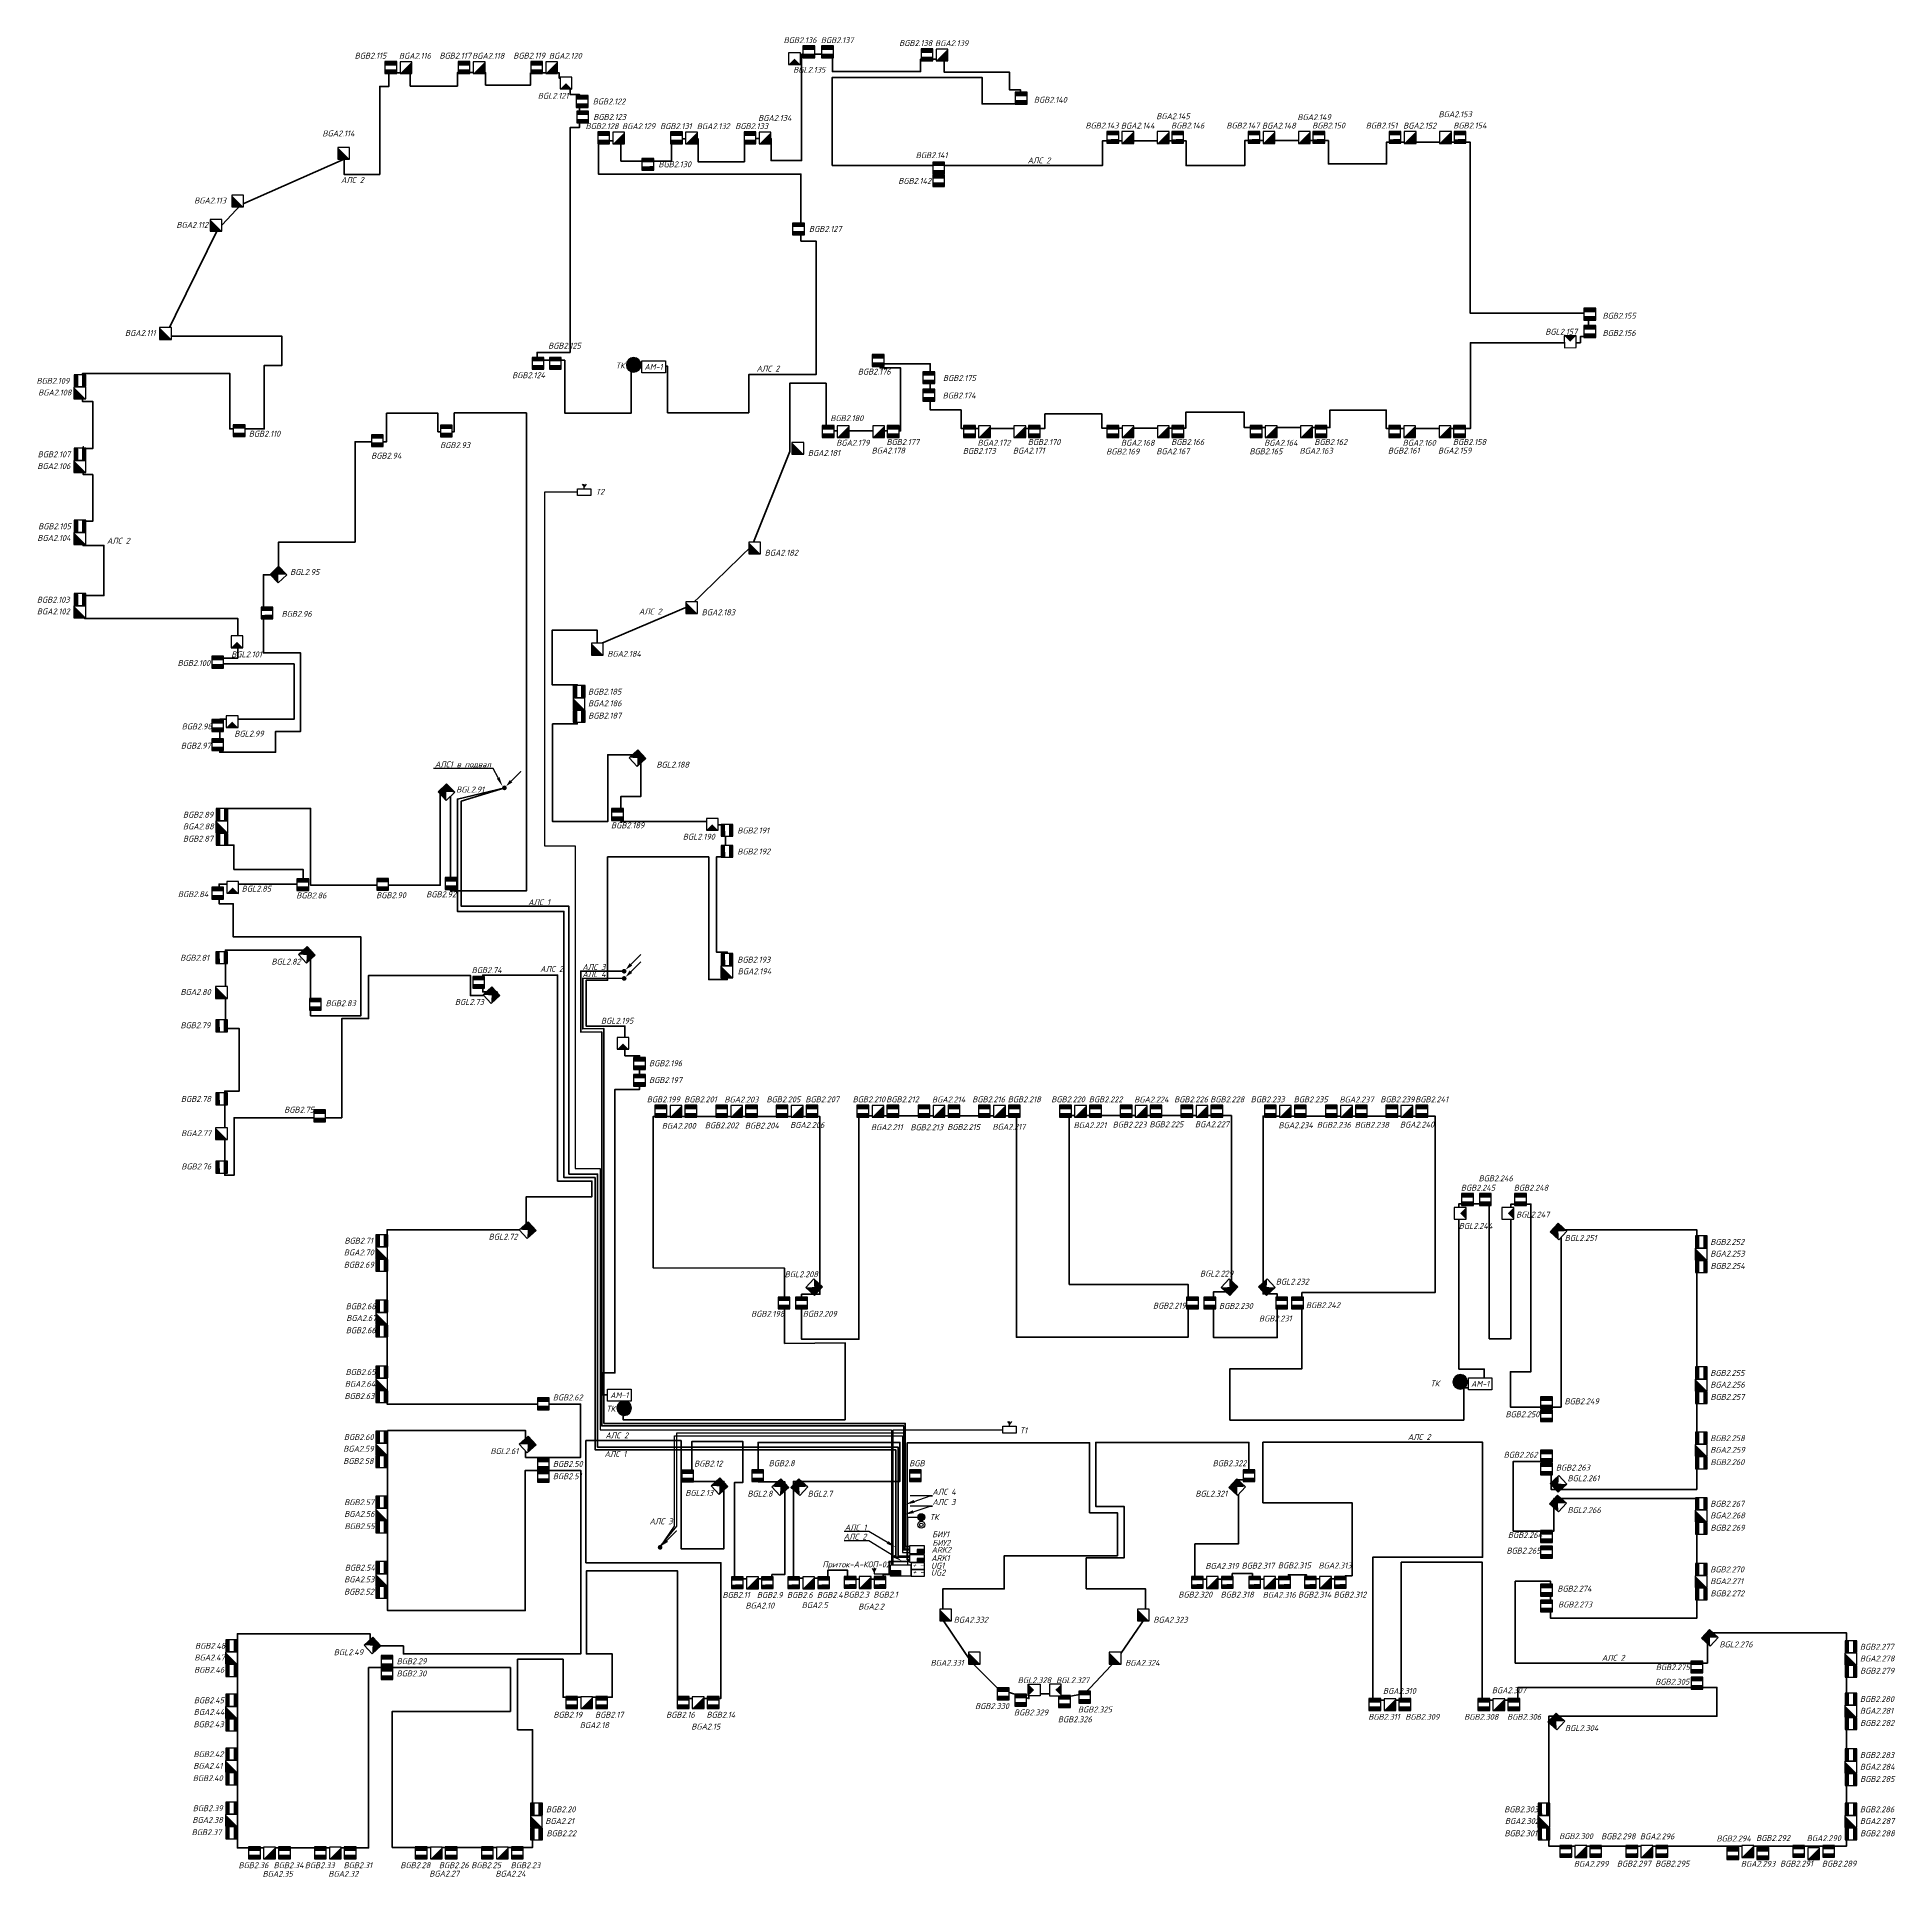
# Model space of a CAD drawing. Extents: x -72636 to 8142370, y -29900 to 852868.
# Drawn here: x 242189 to 320822, y 208487 to 286345 of the extents above; entities that cross this region are included whole.
import ezdxf
from ezdxf import colors
from ezdxf.entities.mleader import LeaderData, LeaderLine
from ezdxf.enums import TextEntityAlignment as Align
from ezdxf.math import Vec2, Vec3

# ---------------------------------------------------------------- set-up
doc = ezdxf.new("R2010")
doc.units = 0
doc.header["$LTSCALE"] = 100
doc.header["$PDMODE"] = 1
doc.header["$PDSIZE"] = 200
for name, color, linetype in [('!!ВОК', 30, 'Continuous'), ('003_ОС', 170, 'Continuous'), ('1', 7, 'Continuous'), ('ODG - ПС', 1, 'Continuous'), ('ODG - Текст', 7, 'Continuous'), ('RC-Позиционные_обозначения', 7, 'Continuous')]:
    doc.layers.add(name, color=color, linetype=linetype)
for name, color, linetype, lineweight in [('002_СКУД', 7, 'Continuous', 40), ('RC-Извещатели_охранные', 5, 'Continuous', 30), ('RC-Приборы_управления_и_блоки_индикации', 1, 'Continuous', 30), ('RC-Прочее_оборудование', 1, 'Continuous', 30), ('АП_АСУ_ОсновнаяТолстая', 7, 'Continuous', 30), ('АПС извещ', 1, 'Continuous', 30), ('Кабельные стояки', 7, 'Continuous', 25), ('текст', 7, 'Continuous', 13)]:
    doc.layers.add(name, color=color, linetype=linetype, lineweight=lineweight)
doc.layers.add('ODG - СОТС', color=7, linetype='Continuous', true_color=0xff5800)
doc.styles.add('ISOCPEUR', font='isocpeui.ttf', dxfattribs={"height": 250})
doc.linetypes.add('ограждение1', pattern='A,0.25,-0.1,[133,ltypeshp.shx,S=0.1,R=0,X=-0.1,Y=0],-0.1,1', length=1.45)

# ---------------------------------------------------------------- blocks, each defined once
blk = doc.blocks.new('A$C9ab982bb')
at = {"layer": 'АПС извещ', "color": 1, "lineweight": 30, "ltscale": 100}
blk.add_lwpolyline([(320, 0), (320, 631), (0, 631), (0, 0)], close=True, dxfattribs=at)
at = {"layer": '1', "color": 7, "lineweight": 20, "style": 'ISOCPEUR'}
blk.add_text('+ -', height=240, rotation=270, dxfattribs=at).set_placement((92, 573))
blk = doc.blocks.new('RC-UGO-PPK-01')
blk.add_wipeout([(5, -2.5), (5, 2.5), (-5, 2.5), (-5, -2.5)]).dxf.layer = 'RC-Приборы_управления_и_блоки_индикации'
blk.add_wipeout([(-5, -2.5), (-5, 2.5), (5, 2.5), (5, -2.5)]).dxf.layer = 'RC-Приборы_управления_и_блоки_индикации'
at = {"layer": 'RC-Приборы_управления_и_блоки_индикации'}
h = blk.add_hatch(color=256, dxfattribs=at)
h.dxf.hatch_style = 1
h.paths.add_polyline_path([(5, -2.5), (5, 0), (0, 0), (0, -2.5)])
blk.add_lwpolyline([(-5, -2.5), (5, -2.5), (5, 2.5), (-5, 2.5)], close=True, dxfattribs=at)
for points in [[(5, 0), (0, 0), (0, -2.5)], [(0, 0), (5, 0)]]:
    blk.add_lwpolyline(points, dxfattribs=at)
at = {"layer": 'RC-Приборы_управления_и_блоки_индикации', "style": 'ISOCPEUR'}
blk.add_attdef('PSTN', text='', height=1.5, dxfattribs=at).set_placement((5, 2.5), align=Align.BOTTOM_CENTER)
blk = doc.blocks.new('RC-UGO-IOPPA-01')
blk.add_wipeout([(2.5, -2.5), (2.5, 2.5), (-2.5, 2.5), (-2.5, -2.5)]).dxf.layer = 'RC-Извещатели_охранные'
blk.add_wipeout([(-2.5, -2.5), (-2.5, 2.5), (2.5, 2.5), (2.5, -2.5)]).dxf.layer = 'RC-Извещатели_охранные'
at = {"layer": 'RC-Извещатели_охранные'}
h = blk.add_hatch(color=256, dxfattribs=at)
h.dxf.hatch_style = 1
h.paths.add_polyline_path([(2.5, -2.5), (2.5, 2.5), (0, 0)])
blk.add_lwpolyline([(-2.5, -2.5), (2.5, -2.5), (2.5, 2.5), (-2.5, 2.5)], close=True, dxfattribs=at)
at = {"layer": 'RC-Извещатели_охранные', "style": 'ISOCPEUR'}
blk.add_attdef('PSTN', text='', height=2.5, dxfattribs=at).set_placement((0.98, 2.6), align=Align.BOTTOM_LEFT)
blk = doc.blocks.new('A$C965ac34c')
at = {"layer": '003_ОС', "color": 3, "lineweight": 30, "ltscale": 100}
blk.add_lwpolyline([(0, 284), (560, 284), (560, 0), (0, 0)], close=True, dxfattribs=at)
for points in [[(197, 489), (280, 376)], [(280, 284), (280, 489)], [(363, 489), (280, 376)]]:
    blk.add_lwpolyline(points, dxfattribs=at)
blk = doc.blocks.new('RC-UGO-IOZ-02')
blk.add_wipeout([(2.5, -2.5), (2.5, 2.5), (-2.5, 2.5), (-2.5, -2.5)]).dxf.layer = 'RC-Извещатели_охранные'
blk.add_wipeout([(-2.5, -2.5), (-2.5, 2.5), (2.5, 2.5), (2.5, -2.5)]).dxf.layer = 'RC-Извещатели_охранные'
at = {"layer": 'RC-Извещатели_охранные'}
h = blk.add_hatch(color=256, dxfattribs=at)
h.dxf.hatch_style = 1
h.paths.add_polyline_path([(2.5, -2.5), (2.5, 2.5), (0, 0), (-2.5, -2.5)])
blk.add_lwpolyline([(-2.5, -2.5), (2.5, -2.5), (2.5, 2.5), (-2.5, 2.5)], close=True, dxfattribs=at)
at = {"layer": 'RC-Извещатели_охранные', "color": 7, "style": 'ISOCPEUR', "width": 0.8}
blk.add_attdef('PSTN', text='', height=2.5, dxfattribs=at).set_placement((0.98, 2.6), align=Align.BOTTOM_LEFT)
blk = doc.blocks.new('RC-UGO-IOM-02')
at = {"layer": 'RC-Извещатели_охранные'}
blk.add_point((0, 0), dxfattribs=at)
blk.add_wipeout([(2.5, -2.5), (2.5, 2.5), (-2.5, 2.5), (-2.5, -2.5)]).dxf.layer = 'RC-Извещатели_охранные'
blk.add_wipeout([(-2.5, -2.5), (-2.5, 2.5), (2.5, 2.5), (2.5, -2.5)]).dxf.layer = 'RC-Извещатели_охранные'
h = blk.add_hatch(color=256, dxfattribs=at)
h.dxf.hatch_style = 1
h.paths.add_polyline_path([(2.5, 0.8), (2.5, 2.51), (-2.5, 2.5), (-2.5, 0.8)])
h = blk.add_hatch(color=256, dxfattribs=at)
h.dxf.hatch_style = 1
h.paths.add_polyline_path([(2.5, -2.5), (2.5, -0.79), (-2.5, -0.8), (-2.5, -2.5)])
blk.add_lwpolyline([(-2.5, -2.5), (2.5, -2.5), (2.5, 2.5), (-2.5, 2.5)], close=True, dxfattribs=at)
at = {"layer": 'RC-Извещатели_охранные', "style": 'ISOCPEUR'}
blk.add_attdef('PSTN', text='', height=2.5, dxfattribs=at).set_placement((0.98, 2.6), align=Align.BOTTOM_LEFT)
blk = doc.blocks.new('RC-UGO-IOPO-02')
blk.add_wipeout([(2.5, -2.5), (2.5, 2.5), (-2.5, 2.5), (-2.5, -2.5)])
blk.add_wipeout([(-2.5, -2.5), (-2.5, 2.5), (2.5, 2.5), (2.5, -2.5)])
h = blk.add_hatch(color=256)
h.dxf.hatch_style = 1
h.paths.add_polyline_path([(2.5, -2.5), (0, 0), (2.5, 2.5), (-2.5, 2.5), (-2.5, -2.5)])
blk.add_lwpolyline([(-2.5, -2.5), (2.5, -2.5), (2.5, 2.5), (-2.5, 2.5)], close=True)
at = {"style": 'ISOCPEUR'}
blk.add_attdef('PSTN', text='', height=2.5, dxfattribs=at).set_placement((0.98, 2.6), align=Align.BOTTOM_LEFT)
blk = doc.blocks.new('*U34')
at = {"layer": 'ODG - ПС'}
h = blk.add_hatch(color=20, dxfattribs=at)
h.dxf.hatch_style = 1
h.set_gradient(color1=(255, 88, 0), color2=(255, 96, 10), one_color=1, tint=0.52, name='CYLINDER')
h.paths.add_polyline_path([(75, 0, 1), (-75, 0, 1)])
at = {"layer": 'ODG - СОТС', "lineweight": 30}
h = blk.add_hatch(color=7, dxfattribs=at)
h.dxf.hatch_style = 1
h.set_gradient(color1=(255, 255, 255), one_color=1, tint=1, name='INVCYLINDER')
h.paths.add_polyline_path([(-150, 0, 1), (150, 0, 1)])
h.paths.add_polyline_path([(75, 0, -1), (-75, 0, -1)], flags=16)
for radius in [150, 75]:
    blk.add_circle((0, 0), radius, dxfattribs=at)
at = {"layer": 'ODG - Текст', "style": 'ISOCPEUR', "oblique": 15, "width": 0.8}
blk.add_attdef('НОМЕР', text='', height=250, dxfattribs=at).set_placement((0, 325), align=Align.MIDDLE_CENTER)
blk = doc.blocks.new('RC-UGO-AM-01')
blk.add_wipeout([(-4.99, 2.5), (4.99, 2.5), (4.99, -2.5), (-4.99, -2.49)])
blk.add_point((0, 0))
blk.add_wipeout([(4.99, 2.5), (4.99, -2.5), (-4.99, -2.5), (-4.99, 2.5)])
blk.add_wipeout([(-4.99, -2.5), (-4.99, 2.5), (4.99, 2.5), (4.99, -2.5)])
blk.add_lwpolyline([(-4.99, 2.5), (4.99, 2.5), (4.99, -2.5), (-4.99, -2.5), (-4.99, 2.5)], close=True)
blk.add_lwpolyline([(-4.99, 2.5), (-4.99, 2.5)])
blk.add_lwpolyline([(-4.99, 2.5), (-4.99, 2.5)])
at = {"ltscale": 100, "style": 'ISOCPEUR', "width": 0.9}
blk.add_text('АМ-1', height=2.5, dxfattribs=at).set_placement((0, 0), align=Align.MIDDLE)
at = {"style": 'ISOCPEUR'}
blk.add_attdef('PSTN', text='', height=2.5, dxfattribs=at).set_placement((2.32, 2.4), align=Align.BOTTOM_LEFT)
blk = doc.blocks.new('*U65')
blk.add_hatch(color=256).paths.add_polyline_path([(-0.71, -0.71, 1), (0.71, 0.71, 1)])
blk.add_lwpolyline([(0.71, 0.71, 0, 1.5, 0), (2.83, 2.83, 2, 2, 0)], format="xyseb")
at = {"const_width": 0.5}
blk.add_lwpolyline([(2.83, 2.83), (7.07, 7.07)], dxfattribs=at)

msp = doc.modelspace()

# ---------------------------------------------------------------- linework, layer by layer
at = {"color": 4, "ltscale": 100}
for points in [[(265062, 267087), (263671, 267087), (263671, 252116), (264959, 252116), (264959, 238468), (266025, 238468), (266025, 227409), (278359, 227409), (278359, 221698)], [(277616, 221308), (278303, 221308)]]:
    msp.add_lwpolyline(points, dxfattribs=at)
at = {"lineweight": 30}
for points in [[(277539, 221552), (277616, 221395), (277700, 221552)], [(277616, 221560), (277616, 221308)]]:
    msp.add_lwpolyline(points, dxfattribs=at)
at = {"layer": 'ODG - СОТС', "color": 3, "lineweight": 30}
for radius in [148, 73.8]:
    msp.add_circle((279612, 223387), radius, dxfattribs=at)

# ---------------------------------------------------------------- block references
at = {"color": 5, "lineweight": 30, "rotation": 180}
for p, xscale, yscale, zscale in [((267437, 272475), -2.054613688905472, 2.054613688905472, 2.054613688905472), ((302427, 229434), -2.054613688905472, 2.054613688905472, 2.054613688905472), ((267039, 228325), -2.054613688905472, 2.054613688905472, 2.054613688905472), ((279612, 223708), 0.9842519685039369, 0.9842519685039369, 0.9842519685039369)]:
    msp.add_blockref('*U34', p, dxfattribs=dict(at, xscale=xscale, yscale=yscale, zscale=zscale))
for p in [(265062, 266945), (283070, 227270)]:
    msp.add_blockref('A$C965ac34c', p)
at = {"layer": '002_СКУД', "color": 30, "true_color": 0xf26722, "xscale": 0.8823592880620307, "yscale": 0.8823592880620307, "zscale": 0.8823592880620307, "rotation": 90}
for p in [(279748, 221501), (279748, 221211)]:
    msp.add_blockref('A$C9ab982bb', p, dxfattribs=at)
at = {"layer": 'RC-Извещатели_охранные', "lineweight": 30, "ltscale": 30}
ref = msp.add_blockref('RC-UGO-IOPPA-01', (274245, 285433), dxfattribs=dict(at, xscale=99.99999999999999, yscale=99.99999999999999, zscale=99.99999999999999, rotation=269.7450531533996))
ref.add_attrib('PSTN', 'BGL2.135', dxfattribs={"layer": 'RC-Позиционные_обозначения', "height": 250, "style": 'ISOCPEUR'}).set_placement((274869, 284763), align=Align.BOTTOM_CENTER)
at = {"layer": 'Кабельные стояки', "color": 5, "xscale": 100, "yscale": 100, "zscale": 100}
for p in [(261968, 254575), (267037, 246815), (267037, 246509), (268559, 222433)]:
    msp.add_blockref('*U65', p, dxfattribs=at)

# ---------------------------------------------------------------- texts
at = {"color": 7, "lineweight": 30, "ltscale": 100, "char_height": 250, "width": 1074.44, "attachment_point": 1, "style": 'ISOCPEUR'}
for s, insert in [('{\\C256;АЛС 2}', (284111, 281253)), ('{\\C256;АЛС 2}', (255048, 280428)), ('{\\C256;АЛС 2}', (272639, 272442)), ('{\\C256;АЛС 2}', (245140, 265158)), ('{\\C256;АЛС 2}', (267659, 262164)), ('{\\C256;АЛС 1}', (262975, 249864)), ('{\\C256;АЛС 2}', (263482, 247037)), ('{\\C256;АЛС 3}', (265269, 247119)), ('{\\C256;АЛС 4}', (265269, 246814)), ('{\\C256;АЛС 2}', (266241, 227295)), ('{\\C256;АЛС 1}', (266203, 226508)), ('{\\C256;АЛС 2}', (300203, 227225)), ('{\\C256;АЛС 3}', (268110, 223656)), ('{\\C256;АЛС 2}', (308416, 217883))]:
    msp.add_mtext(s, dxfattribs=dict(at, insert=insert))
at = {"layer": 'текст', "color": 7, "char_height": 250, "width": 511.65, "attachment_point": 5, "style": 'ISOCPEUR'}
for s, insert in [('ТК', (266868, 272447)), ('Т2', (266014, 267104)), ('ТК', (301355, 229368)), ('ТК', (266471, 228298)), ('Т1', (283940, 227380)), ('ТК', (280160, 223716))]:
    msp.add_mtext(s, dxfattribs=dict(at, insert=insert))

# ---------------------------------------------------------------- leaders
at = {"layer": 'АП_АСУ_ОсновнаяТолстая'}
ml = msp.add_multileader_mtext('Standard', dxfattribs=at)
ml.set_content('АЛС1 в подвал', color=256, style='ISOCPEUR')
ml.set_leader_properties()
ml.build(insert=Vec2(0, 0))
ml.multileader.update_dxf_attribs({"text_left_attachment_type": 6, "text_right_attachment_type": 6, "dogleg_length": 100, "arrow_head_size": 400})
ctx = ml.context
ctx.base_point, ctx.char_height, ctx.arrow_head_size, ctx.landing_gap_size, ctx.plane_origin = Vec3(259018, 255393, 0), 250, 400, 0, Vec3(267398, 254305, 0)
ctx.left_attachment, ctx.right_attachment, ctx.text_align_type = 6, 6, 2
notes = []
notes.append((ctx, [(0, (1, 1, 0), (261498, 255393, 0), (-1, 0), 100, [(0, [(261884, 254642, 0)], 0, [])])]))
ctx.mtext.insert, ctx.mtext.width, ctx.mtext.alignment, ctx.mtext.flow_direction = Vec3(261398, 255693, 0), 2879.93, 3, 5
ml = msp.add_multileader_mtext('Standard', dxfattribs=at)
ml.set_content('{\\fISOCPEUR|b0|i1|c204|p34;АЛС 4}', color=256, style='ISOCPEUR')
ml.set_leader_properties()
ml.build(insert=Vec2(0, 0))
ml.multileader.update_dxf_attribs({"text_left_attachment_type": 6, "text_right_attachment_type": 6, "dogleg_length": 100, "arrow_head_size": 400})
ctx = ml.context
ctx.base_point, ctx.char_height, ctx.arrow_head_size, ctx.landing_gap_size, ctx.plane_origin = Vec3(280085, 224609, 0), 250, 400, 0, Vec3(284096, 224076, 0)
ctx.left_attachment, ctx.right_attachment = 6, 6
notes.append((ctx, [(1, (1, 1, 0), (279985, 224609, 0), (1, 0), 100, [(0, [(278937, 224247, 0)], 0, [])])]))
ctx.mtext.insert, ctx.mtext.width, ctx.mtext.flow_direction = Vec3(280085, 224909, 0), 1099.39, 5
ml = msp.add_multileader_mtext('Standard', dxfattribs=at)
ml.set_content('{\\fISOCPEUR|b0|i1|c204|p34;АЛС 3}', color=256, style='ISOCPEUR')
ml.set_leader_properties()
ml.build(insert=Vec2(0, 0))
ml.multileader.update_dxf_attribs({"text_left_attachment_type": 6, "text_right_attachment_type": 6, "dogleg_length": 100, "arrow_head_size": 400})
ctx = ml.context
ctx.base_point, ctx.char_height, ctx.arrow_head_size, ctx.landing_gap_size, ctx.plane_origin = Vec3(280085, 224177, 0), 250, 400, 0, Vec3(284096, 223643, 0)
ctx.left_attachment, ctx.right_attachment = 6, 6
notes.append((ctx, [(1, (1, 1, 0), (279985, 224177, 0), (1, 0), 100, [(0, [(278896, 223814, 0)], 0, [])])]))
ctx.mtext.insert, ctx.mtext.width, ctx.mtext.flow_direction = Vec3(280085, 224477, 0), 1099.39, 5
ml = msp.add_multileader_mtext('Standard', dxfattribs=at)
ml.set_content('{\\fISOCPEUR|b0|i1|c204|p34;АЛС 1}', color=256, style='ISOCPEUR')
ml.set_leader_properties()
ml.build(insert=Vec2(0, 0))
ml.multileader.update_dxf_attribs({"text_left_attachment_type": 6, "text_right_attachment_type": 6, "dogleg_length": 100, "arrow_head_size": 400})
ctx = ml.context
ctx.base_point, ctx.char_height, ctx.arrow_head_size, ctx.landing_gap_size, ctx.plane_origin = Vec3(276379, 223097, 0), 250, 400, 0, Vec3(280731, 222564, 0)
ctx.left_attachment, ctx.right_attachment, ctx.text_align_type = 6, 6, 2
notes.append((ctx, [(0, (1, 1, 0), (277393, 223097, 0), (-1, 0), 100, [(0, [(278533, 222437, 0)], 0, [])])]))
ctx.mtext.insert, ctx.mtext.width, ctx.mtext.alignment, ctx.mtext.flow_direction = Vec3(277293, 223397, 0), 1099.39, 3, 5
for ctx, leaders in notes:
    for number, flags, end, landing, length, lines in leaders:
        leader = LeaderData()
        leader.index, (leader.has_last_leader_line, leader.has_dogleg_vector, leader.attachment_direction) = number, flags
        leader.last_leader_point, leader.dogleg_vector, leader.dogleg_length = Vec3(end), Vec3(landing), length
        for number, points, colour, breaks in lines:
            line = LeaderLine()
            line.index, line.vertices, line.color, line.breaks = number, Vec3.list(points), colors.encode_raw_color(colour), breaks
            leader.lines.append(line)
        ctx.leaders.append(leader)

# ---------------------------------------------------------------- next in the draw order: block references
at = {"layer": 'RC-Приборы_управления_и_блоки_индикации', "color": 1, "lineweight": 30, "ltscale": 30}
ref = msp.add_blockref('RC-UGO-PPK-01', (279436, 221957), dxfattribs=dict(at, xscale=63.26259472247842, yscale=63.26259472247842, zscale=63.26259472247842))
ref.add_attrib('PSTN', 'ARK1', dxfattribs={"layer": 'RC-Позиционные_обозначения', "height": 250, "style": 'ISOCPEUR'}).set_placement((280424, 222102), align=Align.TOP_CENTER)

# ---------------------------------------------------------------- next in the draw order: hatches: boundary and pattern name
h = msp.add_hatch(color=3)
h.dxf.hatch_style = 1
h.paths.add_polyline_path([(278303, 221452), (278739, 221452), (278739, 221206), (278303, 221206)])

# ---------------------------------------------------------------- next in the draw order: linework, layer by layer
at = {"color": 3}
for points in [[(278303, 221697), (279175, 221697), (279175, 221206), (278303, 221206)], [(278303, 221452), (278739, 221452), (278739, 221206), (278303, 221206)]]:
    msp.add_lwpolyline(points, close=True, dxfattribs=at)

# ---------------------------------------------------------------- next in the draw order: block references
at = {"layer": 'RC-Приборы_управления_и_блоки_индикации', "color": 1, "lineweight": 30, "ltscale": 30}
ref = msp.add_blockref('RC-UGO-PPK-01', (279436, 222334), dxfattribs=dict(at, xscale=63.26259472247842, yscale=63.26259472247842, zscale=63.26259472247842))
ref.add_attrib('PSTN', 'ARK2', dxfattribs={"layer": 'RC-Позиционные_обозначения', "height": 250, "style": 'ISOCPEUR'}).set_placement((280459, 222451), align=Align.TOP_CENTER)

# ---------------------------------------------------------------- next in the draw order: texts
at = {"layer": 'текст', "color": 7, "char_height": 250, "width": 511.65, "attachment_point": 5, "style": 'ISOCPEUR'}
for s, insert in [('UG1', (280304, 221654)), ('UG2', (280324, 221364))]:
    msp.add_mtext(s, dxfattribs=dict(at, insert=insert))

# ---------------------------------------------------------------- next in the draw order: linework, layer by layer
at = {"layer": '!!ВОК', "color": 1, "linetype": 'ограждение1', "lineweight": 50, "ltscale": 500}
msp.add_lwpolyline([(279120, 221838), (278251, 221838), (278251, 221277), (278001, 221277), (278001, 221085), (276488, 221085), (276488, 221469), (275659, 221469), (275659, 221123), (274199, 221123), (274199, 225221), (278711, 225221), (278711, 226874), (272705, 226874), (272705, 225208), (273837, 225208), (273837, 221277), (273290, 221277), (273290, 221103), (271712, 221103), (271712, 225179), (272062, 225179), (272062, 226905), (269894, 226905), (269894, 225223), (271256, 225223), (271256, 222373), (269447, 222373), (269447, 226950), (265419, 226950), (265419, 221778), (271133, 221778), (271133, 216038), (269300, 216038), (269300, 221435), (265435, 221435), (265435, 217918), (266534, 217918), (266534, 216086), (264452, 216086), (264452, 217696), (262524, 217696), (262524, 214713), (263157, 214713), (263157, 209732), (257222, 209732), (257222, 215490), (262219, 215490), (262219, 217343), (256220, 217343), (256220, 209709), (250666, 209709), (250666, 218777), (256284, 218777), (256284, 218258), (257689, 218258), (257689, 217919), (265197, 217919), (265197, 225691), (262850, 225691), (262850, 219754), (257023, 219754), (257023, 227371), (262864, 227371), (262864, 226237), (265191, 226237), (265191, 228492), (256998, 228492), (256998, 235871), (262891, 235871), (262891, 237272), (265198, 237272), (265198, 237272), (265670, 237272), (265670, 237930), (264217, 237930), (264217, 246650), (261047, 246650), (261047, 245937), (261656, 245937), (261656, 245786), (260530, 245786), (260530, 246638), (256217, 246638), (256217, 244808), (255082, 244808), (255082, 240616), (250523, 240616), (250523, 238182), (250130, 238182), (250130, 241740), (250740, 241740), (250740, 241740), (250740, 241740), (250740, 244386), (250740, 244386), (250740, 244386), (250155, 244386), (250155, 247707), (253762, 247707), (253762, 244931), (255896, 244931), (255896, 248265), (250493, 248265), (250493, 249671), (249889, 249671), (249889, 250502), (253446, 250502), (253446, 251121), (250518, 251121), (250518, 252151), (250181, 252151), (250181, 253701), (253762, 253701), (253762, 250455), (259248, 250455), (259248, 254440), (259687, 254440), (259687, 250210), (262898, 250210), (262898, 270443), (259847, 270443), (259847, 269644), (259156, 269644), (259156, 270427), (256979, 270427), (256979, 269223), (255643, 269223), (255643, 264973), (252407, 264973), (252407, 263596), (251764, 263596), (251764, 263596), (251764, 263596), (251764, 260284), (253337, 260284), (253337, 256960), (252279, 256960), (252279, 256083), (249921, 256083), (249921, 257481), (253062, 257481), (253062, 259819), (249920, 259819), (249920, 260064), (250679, 260064), (250679, 261744), (244191, 261744), (244191, 262714), (245013, 262714), (245013, 262714), (245013, 262714), (245013, 264838), (245013, 264838), (245013, 264838), (244128, 264838), (244128, 265858), (244539, 265858), (244539, 267832), (244140, 267832), (244140, 269012), (244140, 267944), (244140, 268939), (244549, 268939), (244549, 269763), (244549, 269763), (244549, 270543), (244549, 270543), (244549, 270920), (244115, 270920), (244115, 272113), (250338, 272113), (250338, 269763), (251803, 269763), (251803, 272451), (252551, 272451), (252551, 273686), (247605, 273686), (249823, 278198), (250805, 279256), (255182, 281183), (255182, 280540), (256691, 280540), (256691, 284264), (257081, 284264), (257081, 284839), (257979, 284839), (257979, 284272), (259976, 284272), (259976, 284848), (261173, 284848), (261173, 284319), (263076, 284319), (263076, 284833), (264289, 284833), (264289, 284603), (264750, 284603), (264750, 283923), (265145, 283923), (265145, 282521), (264750, 282521), (264750, 273001), (263350, 273001), (263350, 272673), (264518, 272673), (264518, 270437), (267337, 270437), (267337, 272418), (268871, 272418), (268871, 270450), (272309, 270450), (272309, 272067), (275163, 272067), (275163, 277713), (274516, 277713), (274516, 280548), (265944, 280548), (265944, 281954), (266898, 281954), (266898, 281100), (269046, 281100), (269046, 282044), (270164, 282044), (270164, 281075), (272123, 281075), (272123, 282063), (273257, 282063), (273257, 281123), (274545, 281123), (274545, 285620), (275854, 285620), (275854, 284891), (279581, 284891), (279581, 285419), (280576, 285419), (280576, 284865), (283345, 284865), (283345, 284123), (283811, 284123), (283811, 283519), (282187, 283519), (282187, 284639), (275842, 284639), (275842, 280917), (287289, 280917), (287289, 281962), (290824, 281962), (290824, 280908), (293302, 280908), (293302, 281968), (296849, 281968), (296849, 280980), (299306, 280980), (299306, 281904), (302845, 281904), (302845, 274665), (307856, 274665), (307856, 273674), (307512, 273674), (307512, 273409), (302857, 273409), (302857, 269781), (299293, 269781), (299293, 270561), (296908, 270561), (296908, 269821), (293283, 269821), (293283, 270473), (290810, 270473), (290810, 269797), (287259, 269797), (287259, 270400), (284849, 270400), (284849, 269788), (281297, 269788), (281297, 270571), (280836, 270571), (279994, 270571), (279994, 272525), (278739, 272525), (277872, 272525), (277872, 272348), (278739, 272348), (278739, 269679), (275580, 269679), (275580, 271696), (274042, 271696), (274042, 268803), (272451, 264826), (269850, 262299), (265900, 260614), (265900, 261243), (263987, 261243), (263987, 258939), (265054, 258939), (265054, 257278), (264006, 257278), (264006, 253147), (266339, 253147), (266339, 255975), (267747, 255975), (267747, 254211), (266897, 254211), (266897, 253150), (270978, 253150), (270978, 253007), (271319, 253007), (271319, 251652), (270944, 251652), (270944, 247624), (271403, 247624), (271403, 246457), (270619, 246457), (270619, 251654), (266331, 251654), (266331, 246431), (265422, 246431), (265422, 244490), (267071, 244490), (267071, 243235), (267691, 243235), (267691, 241813), (267114, 241813), (266646, 241813), (266646, 229817), (266114, 229817), (266114, 228888), (266992, 228888), (266992, 227831), (276385, 227831), (276385, 231088), (273824, 231065), (273824, 234244), (268257, 234268), (268257, 240659), (275319, 240659), (275319, 233142), (274543, 233142), (274543, 231242), (276974, 231242), (276974, 240701), (283642, 240701), (283642, 231323), (290909, 231323), (290909, 233559), (285874, 233559), (285874, 240705), (292738, 240705), (292738, 233251), (291987, 233251), (291987, 231312), (294680, 231312), (294680, 233159), (294080, 233159), (294080, 240687), (301362, 240687), (301362, 233215), (295722, 233215), (295722, 231298), (295722, 229993), (292677, 229993), (292677, 227821), (302572, 227821), (302572, 229183), (303440, 229183), (303440, 229979), (302370, 229979), (302370, 236976), (303657, 236976), (303657, 231260), (304568, 231260), (304568, 236962), (305421, 236962), (305421, 229861), (304551, 229861), (304551, 228368), (306694, 228368), (306694, 235875), (312435, 235875), (312435, 224882), (306269, 224882), (306269, 226066), (304671, 226066), (304671, 223121), (306388, 223121), (306388, 224494), (312440, 224494), (312440, 219429), (306250, 219429), (306250, 220998), (304754, 220998), (304754, 217532), (312888, 217532), (312888, 218811), (318780, 218811), (318780, 209790), (306173, 209790), (306173, 215282), (313294, 215282), (313294, 216504), (304865, 216504), (304865, 215966), (303355, 215966), (303355, 221801), (299932, 221801), (299932, 215961), (298724, 215961), (298724, 222012), (303373, 222012), (303373, 226880), (294071, 226880), (294071, 224321), (297851, 224321), (297851, 221233), (297558, 221233), (297558, 221103), (295912, 221103), (295912, 221274), (295154, 221274), (295154, 221091), (293627, 221091), (293627, 221318), (292778, 221318), (292778, 221086), (291193, 221086), (291193, 222576), (293040, 222576), (293040, 225292), (293481, 225292), (293481, 226872), (287000, 226872), (287000, 224164), (288194, 224164), (288194, 221984), (286596, 221984), (286596, 220679), (289100, 220679), (289100, 219466), (287872, 217676), (286540, 216248), (285493, 216055), (285493, 216230), (284167, 216230), (284167, 216031), (282878, 216430), (281723, 217592), (280524, 219360), (280524, 220674), (283128, 220674), (283128, 222078), (287918, 222078), (287918, 223897), (286738, 223897), (286738, 226861), (279018, 226861), (279018, 221910), (279120, 221910)], dxfattribs=at)
at = {"layer": '!!ВОК', "color": 5, "linetype": 'ограждение1', "lineweight": 50, "ltscale": 500}
for points in [[(261979, 254581), (259981, 254098), (259981, 249343), (264485, 249343), (264485, 238082), (265806, 238082), (265806, 226563), (278532, 226563), (278532, 222011), (279120, 222011)], [(261979, 254581), (260141, 254005), (260141, 249564), (264698, 249564), (264698, 238232), (265911, 238232), (265911, 226667), (278636, 226667), (278636, 222064), (279120, 222064)]]:
    msp.add_lwpolyline(points, dxfattribs=at)
at = {"color": 3, "ltscale": 100}
for points in [[(268550, 222449), (269270, 223323), (269270, 227274), (278916, 227274), (278916, 222374), (279120, 222374)], [(279049, 221697), (279049, 223711), (279470, 223712)]]:
    msp.add_lwpolyline(points, dxfattribs=at)
at = {"color": 4, "ltscale": 100}
msp.add_lwpolyline([(278423, 221697), (278423, 227409), (283070, 227409)], dxfattribs=at)
at = {"color": 6, "ltscale": 100}
msp.add_lwpolyline([(268567, 222437), (269161, 223325), (269161, 227145), (278820, 227145), (278820, 222214), (279120, 222214)], dxfattribs=at)

# ---------------------------------------------------------------- next in the draw order: texts
at = {"layer": 'текст', "color": 7, "char_height": 250, "width": 769.54, "attachment_point": 5, "style": 'ISOCPEUR'}
for s, insert in [('БИУ1', (280430, 222986)), ('БИУ2', (280464, 222622))]:
    msp.add_mtext(s, dxfattribs=dict(at, insert=insert))

# ---------------------------------------------------------------- next in the draw order: leaders
at = {"layer": 'АП_АСУ_ОсновнаяТолстая'}
ml = msp.add_multileader_mtext('Standard', dxfattribs=at)
ml.set_content('{\\fISOCPEUR|b0|i1|c204|p34;АЛС 2}', color=256, style='ISOCPEUR')
ml.set_leader_properties()
ml.build(insert=Vec2(0, 0))
ml.multileader.update_dxf_attribs({"text_left_attachment_type": 6, "text_right_attachment_type": 6, "dogleg_length": 100, "arrow_head_size": 400})
ctx = ml.context
ctx.base_point, ctx.char_height, ctx.arrow_head_size, ctx.landing_gap_size, ctx.plane_origin = Vec3(276339, 222708, 0), 250, 400, 0, Vec3(280731, 222175, 0)
ctx.left_attachment, ctx.right_attachment, ctx.text_align_type = 6, 6, 2
notes = []
notes.append((ctx, [(0, (1, 1, 0), (277393, 222708, 0), (-1, 0), 100, [(0, [(278789, 221852, 0)], 0, [])])]))
ctx.mtext.insert, ctx.mtext.width, ctx.mtext.alignment, ctx.mtext.flow_direction = Vec3(277293, 223008, 0), 1099.39, 3, 5
for ctx, leaders in notes:
    for number, flags, end, landing, length, lines in leaders:
        leader = LeaderData()
        leader.index, (leader.has_last_leader_line, leader.has_dogleg_vector, leader.attachment_direction) = number, flags
        leader.last_leader_point, leader.dogleg_vector, leader.dogleg_length = Vec3(end), Vec3(landing), length
        for number, points, colour, breaks in lines:
            line = LeaderLine()
            line.index, line.vertices, line.color, line.breaks = number, Vec3.list(points), colors.encode_raw_color(colour), breaks
            leader.lines.append(line)
        ctx.leaders.append(leader)

# ---------------------------------------------------------------- next in the draw order: block references
at = {"layer": 'RC-Извещатели_охранные', "color": 1, "lineweight": 30, "ltscale": 30}
ref = msp.add_blockref('RC-UGO-IOM-02', (274855, 285722), dxfattribs=dict(at, xscale=100, yscale=100, zscale=100))
ref.add_attrib('PSTN', 'BGB2.136', (273787, 286095), dxfattribs={"layer": 'RC-Позиционные_обозначения', "height": 250, "style": 'ISOCPEUR'})
at = {"layer": 'RC-Извещатели_охранные', "lineweight": 30, "ltscale": 30}
ref = msp.add_blockref('RC-UGO-IOZ-02', (257798, 285057), dxfattribs=dict(at, xscale=100, yscale=100, zscale=100))
ref.add_attrib('PSTN', 'BGA2.116', dxfattribs={"color": 7, "height": 250, "style": 'ISOCPEUR'}).set_placement((257504, 285682), align=Align.TOP_LEFT)
ref = msp.add_blockref('RC-UGO-IOZ-02', (260897, 285057), dxfattribs=dict(at, xscale=100, yscale=100, zscale=100))
ref.add_attrib('PSTN', 'BGA2.118', dxfattribs={"color": 7, "height": 250, "style": 'ISOCPEUR'}).set_placement((260603, 285682), align=Align.TOP_LEFT)
ref = msp.add_blockref('RC-UGO-IOZ-02', (263967, 285057), dxfattribs=dict(at, xscale=100, yscale=100, zscale=100))
ref.add_attrib('PSTN', 'BGA2.120', dxfattribs={"color": 7, "height": 250, "style": 'ISOCPEUR'}).set_placement((263853, 285682), align=Align.TOP_LEFT)
ref = msp.add_blockref('RC-UGO-IOZ-02', (280489, 285590), dxfattribs=dict(at, xscale=100, yscale=100, zscale=100))
ref.add_attrib('PSTN', 'BGA2.139', dxfattribs={"color": 7, "height": 250, "style": 'ISOCPEUR'}).set_placement((280195, 286216), align=Align.TOP_LEFT)
at = {"layer": 'RC-Извещатели_охранные', "color": 1, "lineweight": 30, "ltscale": 30}
ref = msp.add_blockref('RC-UGO-IOM-02', (283839, 283764), dxfattribs=dict(at, xscale=100, yscale=100, zscale=100))
ref.add_attrib('PSTN', 'BGB2.140', (284381, 283571), dxfattribs={"layer": 'RC-Позиционные_обозначения', "height": 250, "style": 'ISOCPEUR'})
at = {"layer": 'RC-Извещатели_охранные', "lineweight": 30, "ltscale": 30}
ref = msp.add_blockref('RC-UGO-IOZ-02', (255166, 281429), dxfattribs=dict(at, xscale=100, yscale=100, zscale=100, rotation=270))
ref.add_attrib('PSTN', 'BGA2.114', dxfattribs={"color": 7, "height": 250, "style": 'ISOCPEUR'}).set_placement((254264, 282395), align=Align.TOP_LEFT)
ref = msp.add_blockref('RC-UGO-IOZ-02', (266804, 282077), dxfattribs=dict(at, xscale=100, yscale=100, zscale=100))
ref.add_attrib('PSTN', 'BGA2.129', dxfattribs={"color": 7, "height": 250, "style": 'ISOCPEUR'}).set_placement((266947, 282702), align=Align.TOP_LEFT)
ref = msp.add_blockref('RC-UGO-IOZ-02', (269888, 282077), dxfattribs=dict(at, xscale=100, yscale=100, zscale=100))
ref.add_attrib('PSTN', 'BGA2.132', dxfattribs={"color": 7, "height": 250, "style": 'ISOCPEUR'}).set_placement((270110, 282702), align=Align.TOP_LEFT)
ref = msp.add_blockref('RC-UGO-IOZ-02', (273001, 282077), dxfattribs=dict(at, xscale=100, yscale=100, zscale=100))
ref.add_attrib('PSTN', 'BGA2.134', dxfattribs={"color": 7, "height": 250, "style": 'ISOCPEUR'}).set_placement((272707, 283048), align=Align.TOP_LEFT)
ref = msp.add_blockref('RC-UGO-IOZ-02', (288357, 282101), dxfattribs=dict(at, xscale=100, yscale=100, zscale=100))
ref.add_attrib('PSTN', 'BGA2.144', dxfattribs={"color": 7, "height": 250, "style": 'ISOCPEUR'}).set_placement((288063, 282726), align=Align.TOP_LEFT)
ref = msp.add_blockref('RC-UGO-IOZ-02', (294330, 282101), dxfattribs=dict(at, xscale=100, yscale=100, zscale=100))
ref.add_attrib('PSTN', 'BGA2.148', dxfattribs={"color": 7, "height": 250, "style": 'ISOCPEUR'}).set_placement((294037, 282726), align=Align.TOP_LEFT)
ref = msp.add_blockref('RC-UGO-IOZ-02', (300304, 282101), dxfattribs=dict(at, xscale=100, yscale=100, zscale=100))
ref.add_attrib('PSTN', 'BGA2.152', dxfattribs={"color": 7, "height": 250, "style": 'ISOCPEUR'}).set_placement((300010, 282726), align=Align.TOP_LEFT)
at = {"layer": 'RC-Извещатели_охранные', "color": 1, "lineweight": 30, "ltscale": 30}
ref = msp.add_blockref('RC-UGO-IOM-02', (268039, 280965), dxfattribs=dict(at, xscale=100, yscale=100, zscale=100))
ref.add_attrib('PSTN', 'BGB2.130', (268486, 280841), dxfattribs={"layer": 'RC-Позиционные_обозначения', "height": 250, "style": 'ISOCPEUR'})
ref = msp.add_blockref('RC-UGO-IOM-02', (280346, 280278), dxfattribs=dict(at, xscale=100, yscale=100, zscale=100))
ref.add_attrib('PSTN', 'BGB2.142', (278639, 280137), dxfattribs={"layer": 'RC-Позиционные_обозначения', "height": 250, "style": 'ISOCPEUR'})
at = {"layer": 'RC-Извещатели_охранные', "lineweight": 30, "ltscale": 30}
ref = msp.add_blockref('RC-UGO-IOZ-02', (250674, 279412), dxfattribs=dict(at, xscale=100, yscale=100, zscale=100, rotation=270))
ref.add_attrib('PSTN', 'BGA2.113', dxfattribs={"color": 7, "height": 250, "style": 'ISOCPEUR'}).set_placement((248837, 279557), align=Align.TOP_LEFT)
ref = msp.add_blockref('RC-UGO-IOZ-02', (249762, 278380), dxfattribs=dict(at, xscale=100, yscale=100, zscale=100, rotation=270))
ref.add_attrib('PSTN', 'BGA2.112', dxfattribs={"color": 7, "height": 250, "style": 'ISOCPEUR'}).set_placement((248084, 278525), align=Align.TOP_LEFT)
at = {"layer": 'RC-Извещатели_охранные', "color": 1, "lineweight": 30, "ltscale": 30}
ref = msp.add_blockref('RC-UGO-IOM-02', (274414, 278227), dxfattribs=dict(at, xscale=100, yscale=100, zscale=100))
ref.add_attrib('PSTN', 'BGB2.127', (274861, 278103), dxfattribs={"layer": 'RC-Позиционные_обозначения', "height": 250, "style": 'ISOCPEUR'})
ref = msp.add_blockref('RC-UGO-IOM-02', (307911, 274621), dxfattribs=dict(at, xscale=100, yscale=100, zscale=100))
ref.add_attrib('PSTN', 'BGB2.155', (308452, 274429), dxfattribs={"layer": 'RC-Позиционные_обозначения', "height": 250, "style": 'ISOCPEUR'})
at = {"layer": 'RC-Извещатели_охранные', "lineweight": 30, "ltscale": 30}
ref = msp.add_blockref('RC-UGO-IOZ-02', (247624, 273805), dxfattribs=dict(at, xscale=100, yscale=100, zscale=100, rotation=270))
ref.add_attrib('PSTN', 'BGA2.111', dxfattribs={"color": 7, "height": 250, "style": 'ISOCPEUR'}).set_placement((245907, 273950), align=Align.TOP_LEFT)
at = {"layer": 'RC-Извещатели_охранные', "color": 1, "lineweight": 30, "ltscale": 30}
ref = msp.add_blockref('RC-UGO-IOM-02', (277786, 272659), dxfattribs=dict(at, xscale=100, yscale=100, zscale=100))
ref.add_attrib('PSTN', 'BGB2.176', (276928, 272064), dxfattribs={"layer": 'RC-Позиционные_обозначения', "height": 250, "style": 'ISOCPEUR'})
ref = msp.add_blockref('RC-UGO-IOM-02', (263391, 272545), dxfattribs=dict(at, xscale=100, yscale=100, zscale=100))
ref.add_attrib('PSTN', 'BGB2.124', (262295, 271913), dxfattribs={"layer": 'RC-Позиционные_обозначения', "height": 250, "style": 'ISOCPEUR'})
at = {"layer": 'RC-Извещатели_охранные', "lineweight": 30, "ltscale": 30}
ref = msp.add_blockref('RC-UGO-IOZ-02', (243998, 271286), dxfattribs=dict(at, xscale=100, yscale=100, zscale=100, rotation=270))
ref.add_attrib('PSTN', 'BGA2.108', dxfattribs={"color": 7, "height": 250, "style": 'ISOCPEUR'}).set_placement((242233, 271431), align=Align.TOP_LEFT)
at = {"layer": 'RC-Извещатели_охранные', "color": 1, "lineweight": 30, "ltscale": 30}
ref = msp.add_blockref('RC-UGO-IOM-02', (279931, 271195), dxfattribs=dict(at, xscale=100, yscale=100, zscale=100))
ref.add_attrib('PSTN', 'BGB2.174', (280519, 271054), dxfattribs={"layer": 'RC-Позиционные_обозначения', "height": 250, "style": 'ISOCPEUR'})
ref = msp.add_blockref('RC-UGO-IOM-02', (250739, 269692), dxfattribs=dict(at, xscale=100, yscale=100, zscale=100))
ref.add_attrib('PSTN', 'BGB2.110', (251148, 269437), dxfattribs={"layer": 'RC-Позиционные_обозначения', "height": 250, "style": 'ISOCPEUR'})
ref = msp.add_blockref('RC-UGO-IOM-02', (259510, 269681), dxfattribs=dict(at, xscale=100, yscale=100, zscale=100))
ref.add_attrib('PSTN', 'BGB2.93', (259246, 268955), dxfattribs={"layer": 'RC-Позиционные_обозначения', "height": 250, "style": 'ISOCPEUR'})
at = {"layer": 'RC-Извещатели_охранные', "lineweight": 30, "ltscale": 30}
ref = msp.add_blockref('RC-UGO-IOZ-02', (276309, 269649), dxfattribs=dict(at, xscale=100, yscale=100, zscale=100))
ref.add_attrib('PSTN', 'BGA2.179', dxfattribs={"color": 7, "height": 250, "style": 'ISOCPEUR'}).set_placement((276015, 269304), align=Align.TOP_LEFT)
ref = msp.add_blockref('RC-UGO-IOZ-02', (282290, 269649), dxfattribs=dict(at, xscale=100, yscale=100, zscale=100))
ref.add_attrib('PSTN', 'BGA2.172', dxfattribs={"color": 7, "height": 250, "style": 'ISOCPEUR'}).set_placement((281996, 269304), align=Align.TOP_LEFT)
ref = msp.add_blockref('RC-UGO-IOZ-02', (288360, 269649), dxfattribs=dict(at, xscale=100, yscale=100, zscale=100))
ref.add_attrib('PSTN', 'BGA2.168', dxfattribs={"color": 7, "height": 250, "style": 'ISOCPEUR'}).set_placement((288066, 269304), align=Align.TOP_LEFT)
ref = msp.add_blockref('RC-UGO-IOZ-02', (294422, 269649), dxfattribs=dict(at, xscale=100, yscale=100, zscale=100))
ref.add_attrib('PSTN', 'BGA2.164', dxfattribs={"color": 7, "height": 250, "style": 'ISOCPEUR'}).set_placement((294128, 269304), align=Align.TOP_LEFT)
ref = msp.add_blockref('RC-UGO-IOZ-02', (300284, 269649), dxfattribs=dict(at, xscale=100, yscale=100, zscale=100))
ref.add_attrib('PSTN', 'BGA2.160', dxfattribs={"color": 7, "height": 250, "style": 'ISOCPEUR'}).set_placement((299990, 269304), align=Align.TOP_LEFT)
at = {"layer": 'RC-Извещатели_охранные', "color": 1, "lineweight": 30, "ltscale": 30}
ref = msp.add_blockref('RC-UGO-IOM-02', (256592, 269272), dxfattribs=dict(at, xscale=100, yscale=100, zscale=100))
ref.add_attrib('PSTN', 'BGB2.94', (256328, 268507), dxfattribs={"layer": 'RC-Позиционные_обозначения', "height": 250, "style": 'ISOCPEUR'})
at = {"layer": 'RC-Извещатели_охранные', "lineweight": 30, "ltscale": 30}
ref = msp.add_blockref('RC-UGO-IOZ-02', (243998, 268173), dxfattribs=dict(at, xscale=100, yscale=100, zscale=100, rotation=270))
ref.add_attrib('PSTN', 'BGA2.106', dxfattribs={"color": 7, "height": 250, "style": 'ISOCPEUR'}).set_placement((242198, 268318), align=Align.TOP_LEFT)
ref = msp.add_blockref('RC-UGO-IOZ-02', (243998, 265128), dxfattribs=dict(at, xscale=100, yscale=100, zscale=100, rotation=270))
ref.add_attrib('PSTN', 'BGA2.104', dxfattribs={"color": 7, "height": 250, "style": 'ISOCPEUR'}).set_placement((242198, 265273), align=Align.TOP_LEFT)
ref = msp.add_blockref('RC-UGO-IOZ-02', (272560, 264724), dxfattribs=dict(at, xscale=100, yscale=100, zscale=100, rotation=270))
ref.add_attrib('PSTN', 'BGA2.182', dxfattribs={"color": 7, "height": 250, "style": 'ISOCPEUR'}).set_placement((272986, 264650), align=Align.TOP_LEFT)
ref = msp.add_blockref('RC-UGO-IOPO-02', (252400, 263602), dxfattribs=dict(at, xscale=-100, yscale=100, zscale=100, rotation=133.9521880543633))
ref.add_attrib('PSTN', 'BGL2.95', dxfattribs={"layer": 'RC-Позиционные_обозначения', "height": 250, "style": 'ISOCPEUR'}).set_placement((253517, 263509), align=Align.BOTTOM_CENTER)
ref = msp.add_blockref('RC-UGO-IOZ-02', (243998, 262022), dxfattribs=dict(at, xscale=100, yscale=100, zscale=100, rotation=270))
ref.add_attrib('PSTN', 'BGA2.102', dxfattribs={"color": 7, "height": 250, "style": 'ISOCPEUR'}).set_placement((242179, 262167), align=Align.TOP_LEFT)
at = {"layer": 'RC-Извещатели_охранные', "color": 1, "lineweight": 30, "ltscale": 30}
ref = msp.add_blockref('RC-UGO-IOM-02', (251917, 261977), dxfattribs=dict(at, xscale=100, yscale=100, zscale=100))
ref.add_attrib('PSTN', 'BGB2.96', (252537, 261813), dxfattribs={"layer": 'RC-Позиционные_обозначения', "height": 250, "style": 'ISOCPEUR'})
at = {"layer": 'RC-Извещатели_охранные', "lineweight": 30, "ltscale": 30}
ref = msp.add_blockref('RC-UGO-IOZ-02', (269892, 262202), dxfattribs=dict(at, xscale=100, yscale=100, zscale=100, rotation=270))
ref.add_attrib('PSTN', 'BGA2.183', dxfattribs={"color": 7, "height": 250, "style": 'ISOCPEUR'}).set_placement((270318, 262128), align=Align.TOP_LEFT)
ref = msp.add_blockref('RC-UGO-IOZ-02', (265898, 260446), dxfattribs=dict(at, xscale=100, yscale=100, zscale=100, rotation=270))
ref.add_attrib('PSTN', 'BGA2.184', dxfattribs={"color": 7, "height": 250, "style": 'ISOCPEUR'}).set_placement((266324, 260372), align=Align.TOP_LEFT)
at = {"layer": 'RC-Извещатели_охранные', "color": 1, "lineweight": 30, "ltscale": 30}
ref = msp.add_blockref('RC-UGO-IOM-02', (249833, 259895), dxfattribs=dict(at, xscale=100, yscale=100, zscale=100))
ref.add_attrib('PSTN', 'BGB2.100', (248134, 259732), dxfattribs={"layer": 'RC-Позиционные_обозначения', "height": 250, "style": 'ISOCPEUR'})
at = {"layer": 'RC-Извещатели_охранные', "lineweight": 30, "ltscale": 30}
ref = msp.add_blockref('RC-UGO-IOZ-02', (265122, 258132), dxfattribs=dict(at, xscale=100, yscale=100, zscale=100, rotation=270))
ref.add_attrib('PSTN', 'BGA2.186', dxfattribs={"color": 7, "height": 250, "style": 'ISOCPEUR'}).set_placement((265509, 258276), align=Align.TOP_LEFT)
at = {"layer": 'RC-Извещатели_охранные', "color": 1, "lineweight": 30, "ltscale": 30}
ref = msp.add_blockref('RC-UGO-IOM-02', (249833, 256400), dxfattribs=dict(at, xscale=100, yscale=100, zscale=100))
ref.add_attrib('PSTN', 'BGB2.97', (248274, 256236), dxfattribs={"layer": 'RC-Позиционные_обозначения', "height": 250, "style": 'ISOCPEUR'})
at = {"layer": 'RC-Извещатели_охранные', "lineweight": 30, "ltscale": 30}
ref = msp.add_blockref('RC-UGO-IOPO-02', (267599, 255837), dxfattribs=dict(at, xscale=-100, yscale=100, zscale=100, rotation=42.64934255418216))
ref.add_attrib('PSTN', 'BGL2.188', dxfattribs={"layer": 'RC-Позиционные_обозначения', "height": 250, "style": 'ISOCPEUR'}).set_placement((269092, 255357), align=Align.BOTTOM_CENTER)
ref = msp.add_blockref('RC-UGO-IOPO-02', (259515, 254397), dxfattribs=dict(at, xscale=-100, yscale=100, zscale=100, rotation=133.9521880543633))
ref.add_attrib('PSTN', 'BGL2.91', dxfattribs={"layer": 'RC-Позиционные_обозначения', "height": 250, "style": 'ISOCPEUR'}).set_placement((260518, 254304), align=Align.BOTTOM_CENTER)
at = {"layer": 'RC-Извещатели_охранные', "color": 1, "lineweight": 30, "ltscale": 30}
ref = msp.add_blockref('RC-UGO-IOM-02', (266755, 253445), dxfattribs=dict(at, xscale=100, yscale=100, zscale=100))
ref.add_attrib('PSTN', 'BGB2.189', (266481, 252861), dxfattribs={"layer": 'RC-Позиционные_обозначения', "height": 250, "style": 'ISOCPEUR'})
at = {"layer": 'RC-Извещатели_охранные', "lineweight": 30, "ltscale": 30}
ref = msp.add_blockref('RC-UGO-IOZ-02', (250009, 252923), dxfattribs=dict(at, xscale=100, yscale=100, zscale=100, rotation=270))
ref.add_attrib('PSTN', 'BGA2.88', dxfattribs={"color": 7, "height": 250, "style": 'ISOCPEUR'}).set_placement((248364, 253067), align=Align.TOP_LEFT)
at = {"layer": 'RC-Извещатели_охранные', "color": 1, "lineweight": 30, "ltscale": 30}
ref = msp.add_blockref('RC-UGO-IOM-02', (271391, 251888), dxfattribs=dict(at, xscale=100, yscale=100, zscale=100, rotation=270))
ref.add_attrib('PSTN', 'BGB2.192', (271828, 251757), dxfattribs={"layer": 'RC-Позиционные_обозначения', "height": 250, "style": 'ISOCPEUR'})
ref = msp.add_blockref('RC-UGO-IOM-02', (249833, 250115), dxfattribs=dict(at, xscale=100, yscale=100, zscale=100))
ref.add_attrib('PSTN', 'BGB2.84', (248148, 249952), dxfattribs={"layer": 'RC-Позиционные_обозначения', "height": 250, "style": 'ISOCPEUR'})
ref = msp.add_blockref('RC-UGO-IOM-02', (253432, 250480), dxfattribs=dict(at, xscale=100, yscale=100, zscale=100))
ref.add_attrib('PSTN', 'BGB2.86', (253158, 249896), dxfattribs={"layer": 'RC-Позиционные_обозначения', "height": 250, "style": 'ISOCPEUR'})
ref = msp.add_blockref('RC-UGO-IOM-02', (256812, 250490), dxfattribs=dict(at, xscale=100, yscale=100, zscale=100))
ref.add_attrib('PSTN', 'BGB2.90', (256538, 249905), dxfattribs={"layer": 'RC-Позиционные_обозначения', "height": 250, "style": 'ISOCPEUR'})
ref = msp.add_blockref('RC-UGO-IOM-02', (259705, 250527), dxfattribs=dict(at, xscale=100, yscale=100, zscale=100))
ref.add_attrib('PSTN', 'BGB2.92', (258658, 249943), dxfattribs={"layer": 'RC-Позиционные_обозначения', "height": 250, "style": 'ISOCPEUR'})
at = {"layer": 'RC-Извещатели_охранные', "lineweight": 30, "ltscale": 30}
ref = msp.add_blockref('RC-UGO-IOPO-02', (253598, 247502), dxfattribs=dict(at, xscale=-100, yscale=100, zscale=100, rotation=42.64934255418216))
ref.add_attrib('PSTN', 'BGL2.82', dxfattribs={"layer": 'RC-Позиционные_обозначения', "height": 250, "style": 'ISOCPEUR'}).set_placement((252725, 247021), align=Align.BOTTOM_CENTER)
at = {"layer": 'RC-Извещатели_охранные', "color": 1, "lineweight": 30, "ltscale": 30}
ref = msp.add_blockref('RC-UGO-IOM-02', (250001, 247390), dxfattribs=dict(at, xscale=100, yscale=100, zscale=100, rotation=270))
ref.add_attrib('PSTN', 'BGB2.81', (248246, 247259), dxfattribs={"layer": 'RC-Позиционные_обозначения', "height": 250, "style": 'ISOCPEUR'})
ref = msp.add_blockref('RC-UGO-IOM-02', (260877, 246347), dxfattribs=dict(at, xscale=100, yscale=100, zscale=100))
ref.add_attrib('PSTN', 'BGB2.74', (260583, 246737), dxfattribs={"layer": 'RC-Позиционные_обозначения', "height": 250, "style": 'ISOCPEUR'})
at = {"layer": 'RC-Извещатели_охранные', "lineweight": 30, "ltscale": 30}
ref = msp.add_blockref('RC-UGO-IOZ-02', (271384, 246789), dxfattribs=dict(at, xscale=100, yscale=100, zscale=100, rotation=270))
ref.add_attrib('PSTN', 'BGA2.194', dxfattribs={"color": 7, "height": 250, "style": 'ISOCPEUR'}).set_placement((271843, 246934), align=Align.TOP_LEFT)
ref = msp.add_blockref('RC-UGO-IOZ-02', (249994, 245915), dxfattribs=dict(at, xscale=100, yscale=100, zscale=100, rotation=270))
ref.add_attrib('PSTN', 'BGA2.80', dxfattribs={"color": 7, "height": 250, "style": 'ISOCPEUR'}).set_placement((248256, 246059), align=Align.TOP_LEFT)
at = {"layer": 'RC-Извещатели_охранные', "color": 1, "lineweight": 30, "ltscale": 30}
ref = msp.add_blockref('RC-UGO-IOM-02', (253963, 245413), dxfattribs=dict(at, xscale=100, yscale=100, zscale=100))
ref.add_attrib('PSTN', 'BGB2.83', (254400, 245335), dxfattribs={"layer": 'RC-Позиционные_обозначения', "height": 250, "style": 'ISOCPEUR'})
ref = msp.add_blockref('RC-UGO-IOM-02', (250001, 244500), dxfattribs=dict(at, xscale=100, yscale=100, zscale=100, rotation=270))
ref.add_attrib('PSTN', 'BGB2.79', (248256, 244402), dxfattribs={"layer": 'RC-Позиционные_обозначения', "height": 250, "style": 'ISOCPEUR'})
ref = msp.add_blockref('RC-UGO-IOM-02', (250001, 241415), dxfattribs=dict(at, xscale=100, yscale=100, zscale=100, rotation=270))
ref.add_attrib('PSTN', 'BGB2.78', (248274, 241284), dxfattribs={"layer": 'RC-Позиционные_обозначения', "height": 250, "style": 'ISOCPEUR'})
at = {"layer": 'RC-Извещатели_охранные', "lineweight": 30, "ltscale": 30}
ref = msp.add_blockref('RC-UGO-IOZ-02', (271797, 240885), dxfattribs=dict(at, xscale=100, yscale=100, zscale=100))
ref.add_attrib('PSTN', 'BGA2.203', dxfattribs={"color": 7, "height": 250, "style": 'ISOCPEUR'}).set_placement((271280, 241511), align=Align.TOP_LEFT)
ref = msp.add_blockref('RC-UGO-IOZ-02', (280362, 240885), dxfattribs=dict(at, xscale=100, yscale=100, zscale=100))
ref.add_attrib('PSTN', 'BGA2.214', dxfattribs={"color": 7, "height": 250, "style": 'ISOCPEUR'}).set_placement((280068, 241511), align=Align.TOP_LEFT)
ref = msp.add_blockref('RC-UGO-IOZ-02', (288921, 240885), dxfattribs=dict(at, xscale=100, yscale=100, zscale=100))
ref.add_attrib('PSTN', 'BGA2.224', dxfattribs={"color": 7, "height": 250, "style": 'ISOCPEUR'}).set_placement((288627, 241511), align=Align.TOP_LEFT)
ref = msp.add_blockref('RC-UGO-IOZ-02', (297610, 240885), dxfattribs=dict(at, xscale=100, yscale=100, zscale=100))
ref.add_attrib('PSTN', 'BGA2.237', dxfattribs={"color": 7, "height": 250, "style": 'ISOCPEUR'}).set_placement((297316, 241511), align=Align.TOP_LEFT)
at = {"layer": 'RC-Извещатели_охранные', "color": 1, "lineweight": 30, "ltscale": 30}
ref = msp.add_blockref('RC-UGO-IOM-02', (254151, 240697), dxfattribs=dict(at, xscale=100, yscale=100, zscale=100))
ref.add_attrib('PSTN', 'BGB2.75', (252645, 240828), dxfattribs={"layer": 'RC-Позиционные_обозначения', "height": 250, "style": 'ISOCPEUR'})
at = {"layer": 'RC-Извещатели_охранные', "lineweight": 30, "ltscale": 30}
ref = msp.add_blockref('RC-UGO-IOZ-02', (269228, 240885), dxfattribs=dict(at, xscale=100, yscale=100, zscale=100))
ref.add_attrib('PSTN', 'BGA2.200', dxfattribs={"color": 7, "height": 250, "style": 'ISOCPEUR'}).set_placement((268631, 240394), align=Align.TOP_LEFT)
ref = msp.add_blockref('RC-UGO-IOZ-02', (274357, 240885), dxfattribs=dict(at, xscale=100, yscale=100, zscale=100))
ref.add_attrib('PSTN', 'BGA2.206', dxfattribs={"color": 7, "height": 250, "style": 'ISOCPEUR'}).set_placement((274063, 240431), align=Align.TOP_LEFT)
ref = msp.add_blockref('RC-UGO-IOZ-02', (277778, 240885), dxfattribs=dict(at, xscale=100, yscale=100, zscale=100))
ref.add_attrib('PSTN', 'BGA2.211', dxfattribs={"color": 7, "height": 250, "style": 'ISOCPEUR'}).set_placement((277484, 240338), align=Align.TOP_LEFT)
ref = msp.add_blockref('RC-UGO-IOZ-02', (282922, 240885), dxfattribs=dict(at, xscale=100, yscale=100, zscale=100))
ref.add_attrib('PSTN', 'BGA2.217', dxfattribs={"color": 7, "height": 250, "style": 'ISOCPEUR'}).set_placement((282628, 240355), align=Align.TOP_LEFT)
ref = msp.add_blockref('RC-UGO-IOZ-02', (286355, 240885), dxfattribs=dict(at, xscale=100, yscale=100, zscale=100))
ref.add_attrib('PSTN', 'BGA2.221', dxfattribs={"color": 7, "height": 250, "style": 'ISOCPEUR'}).set_placement((286061, 240424), align=Align.TOP_LEFT)
ref = msp.add_blockref('RC-UGO-IOZ-02', (291493, 240885), dxfattribs=dict(at, xscale=100, yscale=100, zscale=100))
ref.add_attrib('PSTN', 'BGA2.227', dxfattribs={"color": 7, "height": 250, "style": 'ISOCPEUR'}).set_placement((291199, 240459), align=Align.TOP_LEFT)
ref = msp.add_blockref('RC-UGO-IOZ-02', (295026, 240885), dxfattribs=dict(at, xscale=100, yscale=100, zscale=100))
ref.add_attrib('PSTN', 'BGA2.234', dxfattribs={"color": 7, "height": 250, "style": 'ISOCPEUR'}).set_placement((294732, 240421), align=Align.TOP_LEFT)
ref = msp.add_blockref('RC-UGO-IOZ-02', (300168, 240885), dxfattribs=dict(at, xscale=100, yscale=100, zscale=100))
ref.add_attrib('PSTN', 'BGA2.240', dxfattribs={"color": 7, "height": 250, "style": 'ISOCPEUR'}).set_placement((299875, 240448), align=Align.TOP_LEFT)
ref = msp.add_blockref('RC-UGO-IOZ-02', (249994, 239939), dxfattribs=dict(at, xscale=100, yscale=100, zscale=100, rotation=270))
ref.add_attrib('PSTN', 'BGA2.77', dxfattribs={"color": 7, "height": 250, "style": 'ISOCPEUR'}).set_placement((248284, 240084), align=Align.TOP_LEFT)
at = {"layer": 'RC-Извещатели_охранные', "color": 1, "lineweight": 30, "ltscale": 30}
ref = msp.add_blockref('RC-UGO-IOM-02', (250001, 238524), dxfattribs=dict(at, xscale=100, yscale=100, zscale=100, rotation=270))
ref.add_attrib('PSTN', 'BGB2.76', (248293, 238427), dxfattribs={"layer": 'RC-Позиционные_обозначения', "height": 250, "style": 'ISOCPEUR'})
ref = msp.add_blockref('RC-UGO-IOM-02', (302734, 237153), dxfattribs=dict(at, xscale=100, yscale=100, zscale=100))
ref.add_attrib('PSTN', 'BGB2.245', (302453, 237526), dxfattribs={"layer": 'RC-Позиционные_обозначения', "height": 250, "style": 'ISOCPEUR'})
at = {"layer": 'RC-Извещатели_охранные', "lineweight": 30, "ltscale": 30}
ref = msp.add_blockref('RC-UGO-IOPO-02', (262952, 235860), dxfattribs=dict(at, xscale=-100, yscale=100, zscale=100, rotation=42.64934255418216))
ref.add_attrib('PSTN', 'BGL2.72', dxfattribs={"layer": 'RC-Позиционные_обозначения', "height": 250, "style": 'ISOCPEUR'}).set_placement((261911, 235379), align=Align.BOTTOM_CENTER)
ref = msp.add_blockref('RC-UGO-IOPO-02', (306582, 235803), dxfattribs=dict(at, xscale=100, yscale=100, zscale=100, rotation=317.3506574458178))
ref.add_attrib('PSTN', 'BGL2.251', dxfattribs={"layer": 'RC-Позиционные_обозначения', "height": 250, "style": 'ISOCPEUR'}).set_placement((307524, 235322), align=Align.BOTTOM_CENTER)
ref = msp.add_blockref('RC-UGO-IOZ-02', (256771, 234893), dxfattribs=dict(at, xscale=100, yscale=100, zscale=100, rotation=270))
ref.add_attrib('PSTN', 'BGA2.70', dxfattribs={"color": 7, "height": 250, "style": 'ISOCPEUR'}).set_placement((255175, 235038), align=Align.TOP_LEFT)
ref = msp.add_blockref('RC-UGO-IOZ-02', (312624, 234841), dxfattribs=dict(at, xscale=100, yscale=100, zscale=100, rotation=270))
ref.add_attrib('PSTN', 'BGA2.253', dxfattribs={"color": 7, "height": 250, "style": 'ISOCPEUR'}).set_placement((313011, 234986), align=Align.TOP_LEFT)
at = {"layer": 'RC-Извещатели_охранные', "color": 1, "lineweight": 30, "ltscale": 30}
ref = msp.add_blockref('RC-UGO-IOM-02', (294870, 232776), dxfattribs=dict(at, xscale=100, yscale=100, zscale=100))
ref.add_attrib('PSTN', 'BGB2.231', (293909, 231992), dxfattribs={"layer": 'RC-Позиционные_обозначения', "height": 250, "style": 'ISOCPEUR'})
at = {"layer": 'RC-Извещатели_охранные', "lineweight": 30, "ltscale": 30}
ref = msp.add_blockref('RC-UGO-IOZ-02', (256771, 232117), dxfattribs=dict(at, xscale=100, yscale=100, zscale=100, rotation=270))
ref.add_attrib('PSTN', 'BGA2.67', dxfattribs={"color": 7, "height": 250, "style": 'ISOCPEUR'}).set_placement((255276, 232262), align=Align.TOP_LEFT)
ref = msp.add_blockref('RC-UGO-IOZ-02', (256771, 229333), dxfattribs=dict(at, xscale=100, yscale=100, zscale=100, rotation=270))
ref.add_attrib('PSTN', 'BGA2.64', dxfattribs={"color": 7, "height": 250, "style": 'ISOCPEUR'}).set_placement((255214, 229478), align=Align.TOP_LEFT)
ref = msp.add_blockref('RC-UGO-IOZ-02', (312624, 229296), dxfattribs=dict(at, xscale=100, yscale=100, zscale=100, rotation=270))
ref.add_attrib('PSTN', 'BGA2.256', dxfattribs={"color": 7, "height": 250, "style": 'ISOCPEUR'}).set_placement((313011, 229441), align=Align.TOP_LEFT)
at = {"layer": 'RC-Извещатели_охранные', "color": 1, "lineweight": 30, "ltscale": 30}
ref = msp.add_blockref('RC-UGO-IOM-02', (306079, 228001), dxfattribs=dict(at, xscale=100, yscale=100, zscale=100))
ref.add_attrib('PSTN', 'BGB2.250', (304342, 227938), dxfattribs={"layer": 'RC-Позиционные_обозначения', "height": 250, "style": 'ISOCPEUR'})
at = {"layer": 'RC-Извещатели_охранные', "lineweight": 30, "ltscale": 30}
ref = msp.add_blockref('RC-UGO-IOZ-02', (256771, 226583), dxfattribs=dict(at, xscale=100, yscale=100, zscale=100, rotation=270))
ref.add_attrib('PSTN', 'BGA2.59', dxfattribs={"color": 7, "height": 250, "style": 'ISOCPEUR'}).set_placement((255148, 226728), align=Align.TOP_LEFT)
ref = msp.add_blockref('RC-UGO-IOZ-02', (312624, 226537), dxfattribs=dict(at, xscale=100, yscale=100, zscale=100, rotation=270))
ref.add_attrib('PSTN', 'BGA2.259', dxfattribs={"color": 7, "height": 250, "style": 'ISOCPEUR'}).set_placement((313011, 226682), align=Align.TOP_LEFT)
at = {"layer": 'RC-Извещатели_охранные', "color": 1, "lineweight": 30, "ltscale": 30}
ref = msp.add_blockref('RC-UGO-IOM-02', (293483, 225466), dxfattribs=dict(at, xscale=100, yscale=100, zscale=100))
ref.add_attrib('PSTN', 'BGB2.322', (291947, 225865), dxfattribs={"layer": 'RC-Позиционные_обозначения', "height": 250, "style": 'ISOCPEUR'})
ref = msp.add_blockref('RC-UGO-IOM-02', (306079, 225748), dxfattribs=dict(at, xscale=100, yscale=100, zscale=100))
ref.add_attrib('PSTN', 'BGB2.263', (306477, 225684), dxfattribs={"layer": 'RC-Позиционные_обозначения', "height": 250, "style": 'ISOCPEUR'})
at = {"layer": 'RC-Извещатели_охранные', "lineweight": 30, "ltscale": 30}
ref = msp.add_blockref('RC-UGO-IOPO-02', (306564, 224289), dxfattribs=dict(at, xscale=100, yscale=100, zscale=100, rotation=317.3506574458178))
ref.add_attrib('PSTN', 'BGL2.266', dxfattribs={"layer": 'RC-Позиционные_обозначения', "height": 250, "style": 'ISOCPEUR'}).set_placement((307672, 223808), align=Align.BOTTOM_CENTER)
ref = msp.add_blockref('RC-UGO-IOZ-02', (256771, 223826), dxfattribs=dict(at, xscale=100, yscale=100, zscale=100, rotation=270))
ref.add_attrib('PSTN', 'BGA2.56', dxfattribs={"color": 7, "height": 250, "style": 'ISOCPEUR'}).set_placement((255187, 223971), align=Align.TOP_LEFT)
ref = msp.add_blockref('RC-UGO-IOZ-02', (312624, 223762), dxfattribs=dict(at, xscale=100, yscale=100, zscale=100, rotation=270))
ref.add_attrib('PSTN', 'BGA2.268', dxfattribs={"color": 7, "height": 250, "style": 'ISOCPEUR'}).set_placement((313011, 223907), align=Align.TOP_LEFT)
at = {"layer": 'RC-Извещатели_охранные', "color": 1, "lineweight": 30, "ltscale": 30}
ref = msp.add_blockref('RC-UGO-IOM-02', (306079, 222889), dxfattribs=dict(at, xscale=100, yscale=100, zscale=100))
ref.add_attrib('PSTN', 'BGB2.264', (304443, 222826), dxfattribs={"layer": 'RC-Позиционные_обозначения', "height": 250, "style": 'ISOCPEUR'})
at = {"layer": 'RC-Извещатели_охранные', "lineweight": 30, "ltscale": 30}
ref = msp.add_blockref('RC-UGO-IOZ-02', (291934, 220946), dxfattribs=dict(at, xscale=100, yscale=100, zscale=100))
ref.add_attrib('PSTN', 'BGA2.319', dxfattribs={"color": 7, "height": 250, "style": 'ISOCPEUR'}).set_placement((291640, 221771), align=Align.TOP_LEFT)
ref = msp.add_blockref('RC-UGO-IOZ-02', (296720, 220946), dxfattribs=dict(at, xscale=100, yscale=100, zscale=100))
ref.add_attrib('PSTN', 'BGA2.313', dxfattribs={"color": 7, "height": 250, "style": 'ISOCPEUR'}).set_placement((296426, 221789), align=Align.TOP_LEFT)
ref = msp.add_blockref('RC-UGO-IOZ-02', (256771, 221057), dxfattribs=dict(at, xscale=100, yscale=100, zscale=100, rotation=270))
ref.add_attrib('PSTN', 'BGA2.53', dxfattribs={"color": 7, "height": 250, "style": 'ISOCPEUR'}).set_placement((255187, 221201), align=Align.TOP_LEFT)
ref = msp.add_blockref('RC-UGO-IOZ-02', (272466, 220932), dxfattribs=dict(at, xscale=100, yscale=100, zscale=100))
ref.add_attrib('PSTN', 'BGA2.10', dxfattribs={"color": 7, "height": 250, "style": 'ISOCPEUR'}).set_placement((272172, 220093), align=Align.TOP_LEFT)
ref = msp.add_blockref('RC-UGO-IOZ-02', (274846, 220932), dxfattribs=dict(at, xscale=100, yscale=100, zscale=100))
ref.add_attrib('PSTN', 'BGA2.5', dxfattribs={"color": 7, "height": 250, "style": 'ISOCPEUR'}).set_placement((274552, 220112), align=Align.TOP_LEFT)
ref = msp.add_blockref('RC-UGO-IOZ-02', (277238, 220946), dxfattribs=dict(at, xscale=100, yscale=100, zscale=100))
ref.add_attrib('PSTN', 'BGA2.2', dxfattribs={"color": 7, "height": 250, "style": 'ISOCPEUR'}).set_placement((276944, 220051), align=Align.TOP_LEFT)
ref = msp.add_blockref('RC-UGO-IOZ-02', (294359, 220946), dxfattribs=dict(at, xscale=100, yscale=100, zscale=100))
ref.add_attrib('PSTN', 'BGA2.316', dxfattribs={"color": 7, "height": 250, "style": 'ISOCPEUR'}).set_placement((294065, 220548), align=Align.TOP_LEFT)
ref = msp.add_blockref('RC-UGO-IOZ-02', (312624, 220982), dxfattribs=dict(at, xscale=100, yscale=100, zscale=100, rotation=270))
ref.add_attrib('PSTN', 'BGA2.271', dxfattribs={"color": 7, "height": 250, "style": 'ISOCPEUR'}).set_placement((313011, 221127), align=Align.TOP_LEFT)
at = {"layer": 'RC-Извещатели_охранные', "color": 1, "lineweight": 30, "ltscale": 30}
ref = msp.add_blockref('RC-UGO-IOM-02', (306079, 220622), dxfattribs=dict(at, xscale=100, yscale=100, zscale=100))
ref.add_attrib('PSTN', 'BGB2.274', (306539, 220559), dxfattribs={"layer": 'RC-Позиционные_обозначения', "height": 250, "style": 'ISOCPEUR'})
at = {"layer": 'RC-Извещатели_охранные', "lineweight": 30, "ltscale": 30}
ref = msp.add_blockref('RC-UGO-IOZ-02', (280646, 219566), dxfattribs=dict(at, xscale=100, yscale=100, zscale=100, rotation=270))
ref.add_attrib('PSTN', 'BGA2.332', dxfattribs={"color": 7, "height": 250, "style": 'ISOCPEUR'}).set_placement((280988, 219492), align=Align.TOP_LEFT)
ref = msp.add_blockref('RC-UGO-IOZ-02', (289013, 219566), dxfattribs=dict(at, xscale=100, yscale=100, zscale=100, rotation=270))
ref.add_attrib('PSTN', 'BGA2.323', dxfattribs={"color": 7, "height": 250, "style": 'ISOCPEUR'}).set_placement((289439, 219492), align=Align.TOP_LEFT)
ref = msp.add_blockref('RC-UGO-IOPO-02', (312993, 218604), dxfattribs=dict(at, xscale=100, yscale=100, zscale=100, rotation=317.3506574458178))
ref.add_attrib('PSTN', 'BGL2.276', dxfattribs={"layer": 'RC-Позиционные_обозначения', "height": 250, "style": 'ISOCPEUR'}).set_placement((314099, 218123), align=Align.BOTTOM_CENTER)
ref = msp.add_blockref('RC-UGO-IOZ-02', (250416, 217749), dxfattribs=dict(at, xscale=100, yscale=100, zscale=100, rotation=270))
ref.add_attrib('PSTN', 'BGA2.47', dxfattribs={"color": 7, "height": 250, "style": 'ISOCPEUR'}).set_placement((248848, 217894), align=Align.TOP_LEFT)
at = {"layer": 'RC-Извещатели_охранные', "color": 1, "lineweight": 30, "ltscale": 30}
ref = msp.add_blockref('RC-UGO-IOM-02', (257000, 217605), dxfattribs=dict(at, xscale=100, yscale=100, zscale=100))
ref.add_attrib('PSTN', 'BGB2.29', (257406, 217487), dxfattribs={"layer": 'RC-Позиционные_обозначения', "height": 250, "style": 'ISOCPEUR'})
at = {"layer": 'RC-Извещатели_охранные', "lineweight": 30, "ltscale": 30}
ref = msp.add_blockref('RC-UGO-IOZ-02', (281855, 217744), dxfattribs=dict(at, xscale=100, yscale=100, zscale=100, rotation=270))
ref.add_attrib('PSTN', 'BGA2.331', dxfattribs={"color": 7, "height": 250, "style": 'ISOCPEUR'}).set_placement((280008, 217670), align=Align.TOP_LEFT)
ref = msp.add_blockref('RC-UGO-IOZ-02', (287817, 217744), dxfattribs=dict(at, xscale=100, yscale=100, zscale=100, rotation=270))
ref.add_attrib('PSTN', 'BGA2.324', dxfattribs={"color": 7, "height": 250, "style": 'ISOCPEUR'}).set_placement((288243, 217670), align=Align.TOP_LEFT)
ref = msp.add_blockref('RC-UGO-IOZ-02', (318960, 217708), dxfattribs=dict(at, xscale=100, yscale=100, zscale=100, rotation=270))
ref.add_attrib('PSTN', 'BGA2.278', dxfattribs={"color": 7, "height": 250, "style": 'ISOCPEUR'}).set_placement((319347, 217853), align=Align.TOP_LEFT)
at = {"layer": 'RC-Извещатели_охранные', "color": 1, "lineweight": 30, "ltscale": 30}
ref = msp.add_blockref('RC-UGO-IOM-02', (312443, 217366), dxfattribs=dict(at, xscale=100, yscale=100, zscale=100))
ref.add_attrib('PSTN', 'BGB2.275', (310703, 217234), dxfattribs={"layer": 'RC-Позиционные_обозначения', "height": 250, "style": 'ISOCPEUR'})
ref = msp.add_blockref('RC-UGO-IOM-02', (283081, 216234), dxfattribs=dict(at, xscale=100, yscale=100, zscale=100))
ref.add_attrib('PSTN', 'BGB2.330', (281890, 215588), dxfattribs={"layer": 'RC-Позиционные_обозначения', "height": 250, "style": 'ISOCPEUR'})
at = {"layer": 'RC-Извещатели_охранные', "lineweight": 30, "ltscale": 30}
ref = msp.add_blockref('RC-UGO-IOZ-02', (299449, 215772), dxfattribs=dict(at, xscale=100, yscale=100, zscale=100))
ref.add_attrib('PSTN', 'BGA2.310', dxfattribs={"color": 7, "height": 250, "style": 'ISOCPEUR'}).set_placement((299156, 216479), align=Align.TOP_LEFT)
ref = msp.add_blockref('RC-UGO-IOZ-02', (304060, 215772), dxfattribs=dict(at, xscale=100, yscale=100, zscale=100))
ref.add_attrib('PSTN', 'BGA2.307', dxfattribs={"color": 7, "height": 250, "style": 'ISOCPEUR'}).set_placement((303767, 216508), align=Align.TOP_LEFT)
ref = msp.add_blockref('RC-UGO-IOZ-02', (250416, 215445), dxfattribs=dict(at, xscale=100, yscale=100, zscale=100, rotation=270))
ref.add_attrib('PSTN', 'BGA2.44', dxfattribs={"color": 7, "height": 250, "style": 'ISOCPEUR'}).set_placement((248817, 215589), align=Align.TOP_LEFT)
ref = msp.add_blockref('RC-UGO-IOZ-02', (265453, 215861), dxfattribs=dict(at, xscale=100, yscale=100, zscale=100))
ref.add_attrib('PSTN', 'BGA2.18', dxfattribs={"color": 7, "height": 250, "style": 'ISOCPEUR'}).set_placement((265159, 215034), align=Align.TOP_LEFT)
ref = msp.add_blockref('RC-UGO-IOZ-02', (270171, 215861), dxfattribs=dict(at, xscale=100, yscale=100, zscale=100))
ref.add_attrib('PSTN', 'BGA2.15', dxfattribs={"color": 7, "height": 250, "style": 'ISOCPEUR'}).set_placement((269878, 214972), align=Align.TOP_LEFT)
at = {"layer": 'RC-Извещатели_охранные', "color": 1, "lineweight": 30, "ltscale": 30}
ref = msp.add_blockref('RC-UGO-IOM-02', (285676, 215906), dxfattribs=dict(at, xscale=100, yscale=100, zscale=100))
ref.add_attrib('PSTN', 'BGB2.326', (285395, 215027), dxfattribs={"layer": 'RC-Позиционные_обозначения', "height": 250, "style": 'ISOCPEUR'})
at = {"layer": 'RC-Извещатели_охранные', "lineweight": 30, "ltscale": 30}
ref = msp.add_blockref('RC-UGO-IOZ-02', (318960, 215496), dxfattribs=dict(at, xscale=100, yscale=100, zscale=100, rotation=270))
ref.add_attrib('PSTN', 'BGA2.281', dxfattribs={"color": 7, "height": 250, "style": 'ISOCPEUR'}).set_placement((319347, 215640), align=Align.TOP_LEFT)
ref = msp.add_blockref('RC-UGO-IOZ-02', (250416, 213163), dxfattribs=dict(at, xscale=100, yscale=100, zscale=100, rotation=270))
ref.add_attrib('PSTN', 'BGA2.41', dxfattribs={"color": 7, "height": 250, "style": 'ISOCPEUR'}).set_placement((248800, 213308), align=Align.TOP_LEFT)
ref = msp.add_blockref('RC-UGO-IOZ-02', (318960, 213127), dxfattribs=dict(at, xscale=100, yscale=100, zscale=100, rotation=270))
ref.add_attrib('PSTN', 'BGA2.284', dxfattribs={"color": 7, "height": 250, "style": 'ISOCPEUR'}).set_placement((319347, 213271), align=Align.TOP_LEFT)
ref = msp.add_blockref('RC-UGO-IOZ-02', (250416, 210876), dxfattribs=dict(at, xscale=100, yscale=100, zscale=100, rotation=270))
ref.add_attrib('PSTN', 'BGA2.38', dxfattribs={"color": 7, "height": 250, "style": 'ISOCPEUR'}).set_placement((248761, 211020), align=Align.TOP_LEFT)
ref = msp.add_blockref('RC-UGO-IOZ-02', (263318, 210828), dxfattribs=dict(at, xscale=100, yscale=100, zscale=100, rotation=270))
ref.add_attrib('PSTN', 'BGA2.21', dxfattribs={"color": 7, "height": 250, "style": 'ISOCPEUR'}).set_placement((263699, 210973), align=Align.TOP_LEFT)
ref = msp.add_blockref('RC-UGO-IOZ-02', (305966, 210828), dxfattribs=dict(at, xscale=100, yscale=100, zscale=100, rotation=270))
ref.add_attrib('PSTN', 'BGA2.302', dxfattribs={"color": 7, "height": 250, "style": 'ISOCPEUR'}).set_placement((304317, 210973), align=Align.TOP_LEFT)
ref = msp.add_blockref('RC-UGO-IOZ-02', (310327, 209561), dxfattribs=dict(at, xscale=100, yscale=100, zscale=100))
ref.add_attrib('PSTN', 'BGA2.296', dxfattribs={"color": 7, "height": 250, "style": 'ISOCPEUR'}).set_placement((310034, 210323), align=Align.TOP_LEFT)
ref = msp.add_blockref('RC-UGO-IOZ-02', (317386, 209470), dxfattribs=dict(at, xscale=100, yscale=100, zscale=100))
ref.add_attrib('PSTN', 'BGA2.290', dxfattribs={"color": 7, "height": 250, "style": 'ISOCPEUR'}).set_placement((317092, 210247), align=Align.TOP_LEFT)
ref = msp.add_blockref('RC-UGO-IOZ-02', (252025, 209493), dxfattribs=dict(at, xscale=100, yscale=100, zscale=100))
ref.add_attrib('PSTN', 'BGA2.35', dxfattribs={"color": 7, "height": 250, "style": 'ISOCPEUR'}).set_placement((251731, 208737), align=Align.TOP_LEFT)
ref = msp.add_blockref('RC-UGO-IOZ-02', (254810, 209493), dxfattribs=dict(at, xscale=100, yscale=100, zscale=100))
ref.add_attrib('PSTN', 'BGA2.32', dxfattribs={"color": 7, "height": 250, "style": 'ISOCPEUR'}).set_placement((254516, 208738), align=Align.TOP_LEFT)
ref = msp.add_blockref('RC-UGO-IOZ-02', (259083, 209493), dxfattribs=dict(at, xscale=100, yscale=100, zscale=100))
ref.add_attrib('PSTN', 'BGA2.27', dxfattribs={"color": 7, "height": 250, "style": 'ISOCPEUR'}).set_placement((258789, 208748), align=Align.TOP_LEFT)
ref = msp.add_blockref('RC-UGO-IOZ-02', (261881, 209493), dxfattribs=dict(at, xscale=100, yscale=100, zscale=100))
ref.add_attrib('PSTN', 'BGA2.24', dxfattribs={"color": 7, "height": 250, "style": 'ISOCPEUR'}).set_placement((261587, 208743), align=Align.TOP_LEFT)
ref = msp.add_blockref('RC-UGO-IOZ-02', (307531, 209561), dxfattribs=dict(at, xscale=100, yscale=100, zscale=100))
ref.add_attrib('PSTN', 'BGA2.299', dxfattribs={"color": 7, "height": 250, "style": 'ISOCPEUR'}).set_placement((307237, 209163), align=Align.TOP_LEFT)
ref = msp.add_blockref('RC-UGO-IOZ-02', (314600, 209561), dxfattribs=dict(at, xscale=100, yscale=100, zscale=100))
ref.add_attrib('PSTN', 'BGA2.293', dxfattribs={"color": 7, "height": 250, "style": 'ISOCPEUR'}).set_placement((314306, 209163), align=Align.TOP_LEFT)
at = {"layer": 'RC-Прочее_оборудование', "lineweight": 30, "ltscale": 30, "xscale": 100, "yscale": 100, "zscale": 100}
for p in [(268282, 272394), (303271, 229353)]:
    msp.add_blockref('RC-UGO-AM-01', p, dxfattribs=at)

# ---------------------------------------------------------------- next in the draw order: linework, layer by layer
at = {"layer": '!!ВОК', "color": 6, "linetype": 'ограждение1', "lineweight": 50, "ltscale": 500}
msp.add_lwpolyline([(279120, 222322), (278871, 222322), (278871, 227568), (266088, 227568), (266088, 244249), (265200, 244239), (265200, 246822), (267037, 246815)], dxfattribs=at)
at = {"layer": '!!ВОК', "color": 3, "linetype": 'ограждение1', "lineweight": 50, "ltscale": 500}
msp.add_lwpolyline([(279120, 222462), (278937, 222462), (278937, 227674), (266176, 227674), (266176, 244386), (265283, 244375), (265283, 246516), (267037, 246509)], dxfattribs=at)

# ---------------------------------------------------------------- next in the draw order: block references
at = {"layer": 'RC-Извещатели_охранные', "color": 1, "lineweight": 30, "ltscale": 30}
ref = msp.add_blockref('RC-UGO-IOM-02', (275643, 285722), dxfattribs=dict(at, xscale=100, yscale=100, zscale=100))
ref.add_attrib('PSTN', 'BGB2.137', (275362, 286095), dxfattribs={"layer": 'RC-Позиционные_обозначения', "height": 250, "style": 'ISOCPEUR'})
ref = msp.add_blockref('RC-UGO-IOM-02', (257161, 285064), dxfattribs=dict(at, xscale=100, yscale=100, zscale=100))
ref.add_attrib('PSTN', 'BGB2.115', (255629, 285436), dxfattribs={"layer": 'RC-Позиционные_обозначения', "height": 250, "style": 'ISOCPEUR'})
ref = msp.add_blockref('RC-UGO-IOM-02', (260260, 285064), dxfattribs=dict(at, xscale=100, yscale=100, zscale=100))
ref.add_attrib('PSTN', 'BGB2.117', (259219, 285436), dxfattribs={"layer": 'RC-Позиционные_обозначения', "height": 250, "style": 'ISOCPEUR'})
ref = msp.add_blockref('RC-UGO-IOM-02', (263330, 285064), dxfattribs=dict(at, xscale=100, yscale=100, zscale=100))
ref.add_attrib('PSTN', 'BGB2.119', (262345, 285436), dxfattribs={"layer": 'RC-Позиционные_обозначения', "height": 250, "style": 'ISOCPEUR'})
ref = msp.add_blockref('RC-UGO-IOM-02', (279852, 285597), dxfattribs=dict(at, xscale=100, yscale=100, zscale=100))
ref.add_attrib('PSTN', 'BGB2.138', (278676, 285970), dxfattribs={"layer": 'RC-Позиционные_обозначения', "height": 250, "style": 'ISOCPEUR'})
at = {"layer": 'RC-Извещатели_охранные', "lineweight": 30, "ltscale": 30}
ref = msp.add_blockref('RC-UGO-IOZ-02', (289854, 282101), dxfattribs=dict(at, xscale=100, yscale=100, zscale=100))
ref.add_attrib('PSTN', 'BGA2.145', dxfattribs={"color": 7, "height": 250, "style": 'ISOCPEUR'}).set_placement((289560, 283124), align=Align.TOP_LEFT)
ref = msp.add_blockref('RC-UGO-IOZ-02', (295827, 282101), dxfattribs=dict(at, xscale=100, yscale=100, zscale=100))
ref.add_attrib('PSTN', 'BGA2.149', dxfattribs={"color": 7, "height": 250, "style": 'ISOCPEUR'}).set_placement((295533, 283083), align=Align.TOP_LEFT)
ref = msp.add_blockref('RC-UGO-IOZ-02', (301800, 282101), dxfattribs=dict(at, xscale=100, yscale=100, zscale=100))
ref.add_attrib('PSTN', 'BGA2.153', dxfattribs={"color": 7, "height": 250, "style": 'ISOCPEUR'}).set_placement((301507, 283209), align=Align.TOP_LEFT)
at = {"layer": 'RC-Извещатели_охранные', "color": 1, "lineweight": 30, "ltscale": 30}
ref = msp.add_blockref('RC-UGO-IOM-02', (266167, 282084), dxfattribs=dict(at, xscale=100, yscale=100, zscale=100))
ref.add_attrib('PSTN', 'BGB2.128', (265403, 282456), dxfattribs={"layer": 'RC-Позиционные_обозначения', "height": 250, "style": 'ISOCPEUR'})
ref = msp.add_blockref('RC-UGO-IOM-02', (269251, 282084), dxfattribs=dict(at, xscale=100, yscale=100, zscale=100))
ref.add_attrib('PSTN', 'BGB2.131', (268557, 282456), dxfattribs={"layer": 'RC-Позиционные_обозначения', "height": 250, "style": 'ISOCPEUR'})
ref = msp.add_blockref('RC-UGO-IOM-02', (272364, 282084), dxfattribs=dict(at, xscale=100, yscale=100, zscale=100))
ref.add_attrib('PSTN', 'BGB2.133', (271738, 282456), dxfattribs={"layer": 'RC-Позиционные_обозначения', "height": 250, "style": 'ISOCPEUR'})
ref = msp.add_blockref('RC-UGO-IOM-02', (287720, 282108), dxfattribs=dict(at, xscale=100, yscale=100, zscale=100))
ref.add_attrib('PSTN', 'BGB2.143', (286563, 282480), dxfattribs={"layer": 'RC-Позиционные_обозначения', "height": 250, "style": 'ISOCPEUR'})
ref = msp.add_blockref('RC-UGO-IOM-02', (293693, 282108), dxfattribs=dict(at, xscale=100, yscale=100, zscale=100))
ref.add_attrib('PSTN', 'BGB2.147', (292528, 282480), dxfattribs={"layer": 'RC-Позиционные_обозначения', "height": 250, "style": 'ISOCPEUR'})
ref = msp.add_blockref('RC-UGO-IOM-02', (299667, 282108), dxfattribs=dict(at, xscale=100, yscale=100, zscale=100))
ref.add_attrib('PSTN', 'BGB2.151', (298427, 282480), dxfattribs={"layer": 'RC-Позиционные_обозначения', "height": 250, "style": 'ISOCPEUR'})
ref = msp.add_blockref('RC-UGO-IOM-02', (280346, 280806), dxfattribs=dict(at, xscale=100, yscale=100, zscale=100))
ref.add_attrib('PSTN', 'BGB2.141', (279378, 281225), dxfattribs={"layer": 'RC-Позиционные_обозначения', "height": 250, "style": 'ISOCPEUR'})
ref = msp.add_blockref('RC-UGO-IOM-02', (307911, 273891), dxfattribs=dict(at, xscale=100, yscale=100, zscale=100))
ref.add_attrib('PSTN', 'BGB2.156', (308452, 273699), dxfattribs={"layer": 'RC-Позиционные_обозначения', "height": 250, "style": 'ISOCPEUR'})
ref = msp.add_blockref('RC-UGO-IOM-02', (264119, 272545), dxfattribs=dict(at, xscale=100, yscale=100, zscale=100))
ref.add_attrib('PSTN', 'BGB2.125', (263818, 273161), dxfattribs={"layer": 'RC-Позиционные_обозначения', "height": 250, "style": 'ISOCPEUR'})
ref = msp.add_blockref('RC-UGO-IOM-02', (279931, 271934), dxfattribs=dict(at, xscale=100, yscale=100, zscale=100))
ref.add_attrib('PSTN', 'BGB2.175', (280532, 271792), dxfattribs={"layer": 'RC-Позиционные_обозначения', "height": 250, "style": 'ISOCPEUR'})
ref = msp.add_blockref('RC-UGO-IOM-02', (244005, 271807), dxfattribs=dict(at, xscale=100, yscale=100, zscale=100, rotation=270))
ref.add_attrib('PSTN', 'BGB2.109', (242162, 271676), dxfattribs={"layer": 'RC-Позиционные_обозначения', "height": 250, "style": 'ISOCPEUR'})
at = {"layer": 'RC-Извещатели_охранные', "lineweight": 30, "ltscale": 30}
ref = msp.add_blockref('RC-UGO-IOZ-02', (277805, 269649), dxfattribs=dict(at, xscale=100, yscale=100, zscale=100))
ref.add_attrib('PSTN', 'BGA2.178', dxfattribs={"color": 7, "height": 250, "style": 'ISOCPEUR'}).set_placement((277512, 268975), align=Align.TOP_LEFT)
at = {"layer": 'RC-Извещатели_охранные', "color": 1, "lineweight": 30, "ltscale": 30}
ref = msp.add_blockref('RC-UGO-IOM-02', (281653, 269656), dxfattribs=dict(at, xscale=100, yscale=100, zscale=100))
ref.add_attrib('PSTN', 'BGB2.173', (281372, 268707), dxfattribs={"layer": 'RC-Позиционные_обозначения', "height": 250, "style": 'ISOCPEUR'})
at = {"layer": 'RC-Извещатели_охранные', "lineweight": 30, "ltscale": 30}
ref = msp.add_blockref('RC-UGO-IOZ-02', (283786, 269649), dxfattribs=dict(at, xscale=100, yscale=100, zscale=100))
ref.add_attrib('PSTN', 'BGA2.171', dxfattribs={"color": 7, "height": 250, "style": 'ISOCPEUR'}).set_placement((283492, 268971), align=Align.TOP_LEFT)
at = {"layer": 'RC-Извещатели_охранные', "color": 1, "lineweight": 30, "ltscale": 30}
ref = msp.add_blockref('RC-UGO-IOM-02', (287723, 269656), dxfattribs=dict(at, xscale=100, yscale=100, zscale=100))
ref.add_attrib('PSTN', 'BGB2.169', (287442, 268686), dxfattribs={"layer": 'RC-Позиционные_обозначения', "height": 250, "style": 'ISOCPEUR'})
at = {"layer": 'RC-Извещатели_охранные', "lineweight": 30, "ltscale": 30}
ref = msp.add_blockref('RC-UGO-IOZ-02', (289856, 269649), dxfattribs=dict(at, xscale=100, yscale=100, zscale=100))
ref.add_attrib('PSTN', 'BGA2.167', dxfattribs={"color": 7, "height": 250, "style": 'ISOCPEUR'}).set_placement((289563, 268945), align=Align.TOP_LEFT)
at = {"layer": 'RC-Извещатели_охранные', "color": 1, "lineweight": 30, "ltscale": 30}
ref = msp.add_blockref('RC-UGO-IOM-02', (293785, 269656), dxfattribs=dict(at, xscale=100, yscale=100, zscale=100))
ref.add_attrib('PSTN', 'BGB2.165', (293504, 268693), dxfattribs={"layer": 'RC-Позиционные_обозначения', "height": 250, "style": 'ISOCPEUR'})
at = {"layer": 'RC-Извещатели_охранные', "lineweight": 30, "ltscale": 30}
ref = msp.add_blockref('RC-UGO-IOZ-02', (295918, 269649), dxfattribs=dict(at, xscale=100, yscale=100, zscale=100))
ref.add_attrib('PSTN', 'BGA2.163', dxfattribs={"color": 7, "height": 250, "style": 'ISOCPEUR'}).set_placement((295625, 268965), align=Align.TOP_LEFT)
at = {"layer": 'RC-Извещатели_охранные', "color": 1, "lineweight": 30, "ltscale": 30}
ref = msp.add_blockref('RC-UGO-IOM-02', (299647, 269656), dxfattribs=dict(at, xscale=100, yscale=100, zscale=100))
ref.add_attrib('PSTN', 'BGB2.161', (299366, 268724), dxfattribs={"layer": 'RC-Позиционные_обозначения', "height": 250, "style": 'ISOCPEUR'})
at = {"layer": 'RC-Извещатели_охранные', "lineweight": 30, "ltscale": 30}
ref = msp.add_blockref('RC-UGO-IOZ-02', (301780, 269649), dxfattribs=dict(at, xscale=100, yscale=100, zscale=100))
ref.add_attrib('PSTN', 'BGA2.159', dxfattribs={"color": 7, "height": 250, "style": 'ISOCPEUR'}).set_placement((301487, 268975), align=Align.TOP_LEFT)
at = {"layer": 'RC-Извещатели_охранные', "color": 1, "lineweight": 30, "ltscale": 30}
ref = msp.add_blockref('RC-UGO-IOM-02', (244005, 268695), dxfattribs=dict(at, xscale=100, yscale=100, zscale=100, rotation=270))
ref.add_attrib('PSTN', 'BGB2.107', (242212, 268564), dxfattribs={"layer": 'RC-Позиционные_обозначения', "height": 250, "style": 'ISOCPEUR'})
at = {"layer": 'RC-Извещатели_охранные', "lineweight": 30, "ltscale": 30}
ref = msp.add_blockref('RC-UGO-IOZ-02', (274388, 268947), dxfattribs=dict(at, xscale=100, yscale=100, zscale=100, rotation=270))
ref.add_attrib('PSTN', 'BGA2.181', dxfattribs={"color": 7, "height": 250, "style": 'ISOCPEUR'}).set_placement((274814, 268873), align=Align.TOP_LEFT)
at = {"layer": 'RC-Извещатели_охранные', "color": 1, "lineweight": 30, "ltscale": 30}
ref = msp.add_blockref('RC-UGO-IOM-02', (244005, 265649), dxfattribs=dict(at, xscale=100, yscale=100, zscale=100, rotation=270))
ref.add_attrib('PSTN', 'BGB2.105', (242232, 265518), dxfattribs={"layer": 'RC-Позиционные_обозначения', "height": 250, "style": 'ISOCPEUR'})
ref = msp.add_blockref('RC-UGO-IOM-02', (244005, 262544), dxfattribs=dict(at, xscale=100, yscale=100, zscale=100, rotation=270))
ref.add_attrib('PSTN', 'BGB2.103', (242179, 262412), dxfattribs={"layer": 'RC-Позиционные_обозначения', "height": 250, "style": 'ISOCPEUR'})
at = {"layer": 'RC-Извещатели_охранные', "lineweight": 30, "ltscale": 30}
ref = msp.add_blockref('RC-UGO-IOPPA-01', (250649, 260756), dxfattribs=dict(at, xscale=99.99999999999999, yscale=99.99999999999999, zscale=99.99999999999999, rotation=269.7450531533996))
ref.add_attrib('PSTN', 'BGL2.101', dxfattribs={"layer": 'RC-Позиционные_обозначения', "height": 250, "style": 'ISOCPEUR'}).set_placement((251050, 260023), align=Align.BOTTOM_CENTER)
at = {"layer": 'RC-Извещатели_охранные', "color": 1, "lineweight": 30, "ltscale": 30}
ref = msp.add_blockref('RC-UGO-IOM-02', (265129, 258653), dxfattribs=dict(at, xscale=100, yscale=100, zscale=100, rotation=270))
ref.add_attrib('PSTN', 'BGB2.185', (265509, 258522), dxfattribs={"layer": 'RC-Позиционные_обозначения', "height": 250, "style": 'ISOCPEUR'})
ref = msp.add_blockref('RC-UGO-IOM-02', (249833, 257212), dxfattribs=dict(at, xscale=100, yscale=100, zscale=100))
ref.add_attrib('PSTN', 'BGB2.98', (248310, 257049), dxfattribs={"layer": 'RC-Позиционные_обозначения', "height": 250, "style": 'ISOCPEUR'})
ref = msp.add_blockref('RC-UGO-IOM-02', (265129, 257604), dxfattribs=dict(at, xscale=100, yscale=100, zscale=100, rotation=270))
ref.add_attrib('PSTN', 'BGB2.187', (265516, 257507), dxfattribs={"layer": 'RC-Позиционные_обозначения', "height": 250, "style": 'ISOCPEUR'})
ref = msp.add_blockref('RC-UGO-IOM-02', (250016, 253444), dxfattribs=dict(at, xscale=100, yscale=100, zscale=100, rotation=270))
ref.add_attrib('PSTN', 'BGB2.89', (248364, 253313), dxfattribs={"layer": 'RC-Позиционные_обозначения', "height": 250, "style": 'ISOCPEUR'})
ref = msp.add_blockref('RC-UGO-IOM-02', (250016, 252395), dxfattribs=dict(at, xscale=100, yscale=100, zscale=100, rotation=270))
ref.add_attrib('PSTN', 'BGB2.87', (248364, 252298), dxfattribs={"layer": 'RC-Позиционные_обозначения', "height": 250, "style": 'ISOCPEUR'})
ref = msp.add_blockref('RC-UGO-IOM-02', (271391, 252777), dxfattribs=dict(at, xscale=100, yscale=100, zscale=100, rotation=270))
ref.add_attrib('PSTN', 'BGB2.191', (271828, 252646), dxfattribs={"layer": 'RC-Позиционные_обозначения', "height": 250, "style": 'ISOCPEUR'})
at = {"layer": 'RC-Извещатели_охранные', "lineweight": 30, "ltscale": 30}
ref = msp.add_blockref('RC-UGO-IOPPA-01', (250464, 250361), dxfattribs=dict(at, xscale=99.99999999999999, yscale=99.99999999999999, zscale=99.99999999999999, rotation=269.7450531533996))
ref.add_attrib('PSTN', 'BGL2.85', dxfattribs={"layer": 'RC-Позиционные_обозначения', "height": 250, "style": 'ISOCPEUR'}).set_placement((251470, 250108), align=Align.BOTTOM_CENTER)
ref = msp.add_blockref('RC-UGO-IOPO-02', (261425, 245795), dxfattribs=dict(at, xscale=-100, yscale=100, zscale=100, rotation=42.64934255418216))
ref.add_attrib('PSTN', 'BGL2.73', dxfattribs={"layer": 'RC-Позиционные_обозначения', "height": 250, "style": 'ISOCPEUR'}).set_placement((260485, 245314), align=Align.BOTTOM_CENTER)
at = {"layer": 'RC-Извещатели_охранные', "color": 1, "lineweight": 30, "ltscale": 30}
ref = msp.add_blockref('RC-UGO-IOM-02', (283553, 240892), dxfattribs=dict(at, xscale=100, yscale=100, zscale=100))
ref.add_attrib('PSTN', 'BGB2.218', (283273, 241265), dxfattribs={"layer": 'RC-Позиционные_обозначения', "height": 250, "style": 'ISOCPEUR'})
ref = msp.add_blockref('RC-UGO-IOM-02', (294389, 240892), dxfattribs=dict(at, xscale=100, yscale=100, zscale=100))
ref.add_attrib('PSTN', 'BGB2.233', (293557, 241265), dxfattribs={"layer": 'RC-Позиционные_обозначения', "height": 250, "style": 'ISOCPEUR'})
ref = msp.add_blockref('RC-UGO-IOM-02', (300800, 240892), dxfattribs=dict(at, xscale=100, yscale=100, zscale=100))
ref.add_attrib('PSTN', 'BGB2.241', (300519, 241265), dxfattribs={"layer": 'RC-Позиционные_обозначения', "height": 250, "style": 'ISOCPEUR'})
ref = msp.add_blockref('RC-UGO-IOM-02', (303485, 237153), dxfattribs=dict(at, xscale=100, yscale=100, zscale=100))
ref.add_attrib('PSTN', 'BGB2.246', (303204, 237923), dxfattribs={"layer": 'RC-Позиционные_обозначения', "height": 250, "style": 'ISOCPEUR'})
ref = msp.add_blockref('RC-UGO-IOM-02', (256778, 235414), dxfattribs=dict(at, xscale=100, yscale=100, zscale=100, rotation=270))
ref.add_attrib('PSTN', 'BGB2.71', (255197, 235283), dxfattribs={"layer": 'RC-Позиционные_обозначения', "height": 250, "style": 'ISOCPEUR'})
ref = msp.add_blockref('RC-UGO-IOM-02', (312631, 235362), dxfattribs=dict(at, xscale=100, yscale=100, zscale=100, rotation=270))
ref.add_attrib('PSTN', 'BGB2.252', (313011, 235231), dxfattribs={"layer": 'RC-Позиционные_обозначения', "height": 250, "style": 'ISOCPEUR'})
ref = msp.add_blockref('RC-UGO-IOM-02', (256778, 234366), dxfattribs=dict(at, xscale=100, yscale=100, zscale=100, rotation=270))
ref.add_attrib('PSTN', 'BGB2.69', (255170, 234268), dxfattribs={"layer": 'RC-Позиционные_обозначения', "height": 250, "style": 'ISOCPEUR'})
ref = msp.add_blockref('RC-UGO-IOM-02', (312631, 234313), dxfattribs=dict(at, xscale=100, yscale=100, zscale=100, rotation=270))
ref.add_attrib('PSTN', 'BGB2.254', (313018, 234216), dxfattribs={"layer": 'RC-Позиционные_обозначения', "height": 250, "style": 'ISOCPEUR'})
ref = msp.add_blockref('RC-UGO-IOM-02', (256778, 232639), dxfattribs=dict(at, xscale=100, yscale=100, zscale=100, rotation=270))
ref.add_attrib('PSTN', 'BGB2.68', (255251, 232507), dxfattribs={"layer": 'RC-Позиционные_обозначения', "height": 250, "style": 'ISOCPEUR'})
ref = msp.add_blockref('RC-UGO-IOM-02', (291828, 232776), dxfattribs=dict(at, xscale=100, yscale=100, zscale=100))
ref.add_attrib('PSTN', 'BGB2.230', (292217, 232523), dxfattribs={"layer": 'RC-Позиционные_обозначения', "height": 250, "style": 'ISOCPEUR'})
ref = msp.add_blockref('RC-UGO-IOM-02', (295536, 232776), dxfattribs=dict(at, xscale=100, yscale=100, zscale=100))
ref.add_attrib('PSTN', 'BGB2.242', (295895, 232557), dxfattribs={"layer": 'RC-Позиционные_обозначения', "height": 250, "style": 'ISOCPEUR'})
ref = msp.add_blockref('RC-UGO-IOM-02', (256778, 231590), dxfattribs=dict(at, xscale=100, yscale=100, zscale=100, rotation=270))
ref.add_attrib('PSTN', 'BGB2.66', (255255, 231493), dxfattribs={"layer": 'RC-Позиционные_обозначения', "height": 250, "style": 'ISOCPEUR'})
ref = msp.add_blockref('RC-UGO-IOM-02', (256778, 229855), dxfattribs=dict(at, xscale=100, yscale=100, zscale=100, rotation=270))
ref.add_attrib('PSTN', 'BGB2.65', (255245, 229724), dxfattribs={"layer": 'RC-Позиционные_обозначения', "height": 250, "style": 'ISOCPEUR'})
ref = msp.add_blockref('RC-UGO-IOM-02', (312631, 229817), dxfattribs=dict(at, xscale=100, yscale=100, zscale=100, rotation=270))
ref.add_attrib('PSTN', 'BGB2.255', (313011, 229686), dxfattribs={"layer": 'RC-Позиционные_обозначения', "height": 250, "style": 'ISOCPEUR'})
ref = msp.add_blockref('RC-UGO-IOM-02', (256778, 228806), dxfattribs=dict(at, xscale=100, yscale=100, zscale=100, rotation=270))
ref.add_attrib('PSTN', 'BGB2.63', (255199, 228709), dxfattribs={"layer": 'RC-Позиционные_обозначения', "height": 250, "style": 'ISOCPEUR'})
ref = msp.add_blockref('RC-UGO-IOM-02', (312631, 228768), dxfattribs=dict(at, xscale=100, yscale=100, zscale=100, rotation=270))
ref.add_attrib('PSTN', 'BGB2.257', (313018, 228671), dxfattribs={"layer": 'RC-Позиционные_обозначения', "height": 250, "style": 'ISOCPEUR'})
ref = msp.add_blockref('RC-UGO-IOM-02', (306079, 228550), dxfattribs=dict(at, xscale=100, yscale=100, zscale=100))
ref.add_attrib('PSTN', 'BGB2.249', (306840, 228486), dxfattribs={"layer": 'RC-Позиционные_обозначения', "height": 250, "style": 'ISOCPEUR'})
ref = msp.add_blockref('RC-UGO-IOM-02', (256778, 227104), dxfattribs=dict(at, xscale=100, yscale=100, zscale=100, rotation=270))
ref.add_attrib('PSTN', 'BGB2.60', (255174, 226973), dxfattribs={"layer": 'RC-Позиционные_обозначения', "height": 250, "style": 'ISOCPEUR'})
ref = msp.add_blockref('RC-UGO-IOM-02', (312631, 227058), dxfattribs=dict(at, xscale=100, yscale=100, zscale=100, rotation=270))
ref.add_attrib('PSTN', 'BGB2.258', (313011, 226927), dxfattribs={"layer": 'RC-Позиционные_обозначения', "height": 250, "style": 'ISOCPEUR'})
ref = msp.add_blockref('RC-UGO-IOM-02', (306079, 226288), dxfattribs=dict(at, xscale=100, yscale=100, zscale=100))
ref.add_attrib('PSTN', 'BGB2.262', (304267, 226225), dxfattribs={"layer": 'RC-Позиционные_обозначения', "height": 250, "style": 'ISOCPEUR'})
ref = msp.add_blockref('RC-UGO-IOM-02', (256778, 226056), dxfattribs=dict(at, xscale=100, yscale=100, zscale=100, rotation=270))
ref.add_attrib('PSTN', 'BGB2.58', (255148, 225958), dxfattribs={"layer": 'RC-Позиционные_обозначения', "height": 250, "style": 'ISOCPEUR'})
ref = msp.add_blockref('RC-UGO-IOM-02', (312631, 226009), dxfattribs=dict(at, xscale=100, yscale=100, zscale=100, rotation=270))
ref.add_attrib('PSTN', 'BGB2.260', (313018, 225912), dxfattribs={"layer": 'RC-Позиционные_обозначения', "height": 250, "style": 'ISOCPEUR'})
at = {"layer": 'RC-Извещатели_охранные', "lineweight": 30, "ltscale": 30}
ref = msp.add_blockref('RC-UGO-IOPO-02', (292986, 224983), dxfattribs=dict(at, xscale=100, yscale=100, zscale=100, rotation=317.3506574458178))
ref.add_attrib('PSTN', 'BGL2.321', dxfattribs={"layer": 'RC-Позиционные_обозначения', "height": 250, "style": 'ISOCPEUR'}).set_placement((291890, 224503), align=Align.BOTTOM_CENTER)
ref = msp.add_blockref('RC-UGO-IOPO-02', (306582, 225125), dxfattribs=dict(at, xscale=-100, yscale=100, zscale=100, rotation=222.6493425541822))
ref.add_attrib('PSTN', 'BGL2.261', dxfattribs={"layer": 'RC-Позиционные_обозначения', "height": 250, "style": 'ISOCPEUR'}).set_placement((307644, 225155), align=Align.BOTTOM_CENTER)
at = {"layer": 'RC-Извещатели_охранные', "color": 1, "lineweight": 30, "ltscale": 30}
ref = msp.add_blockref('RC-UGO-IOM-02', (256778, 224348), dxfattribs=dict(at, xscale=100, yscale=100, zscale=100, rotation=270))
ref.add_attrib('PSTN', 'BGB2.57', (255187, 224217), dxfattribs={"layer": 'RC-Позиционные_обозначения', "height": 250, "style": 'ISOCPEUR'})
ref = msp.add_blockref('RC-UGO-IOM-02', (312631, 224283), dxfattribs=dict(at, xscale=100, yscale=100, zscale=100, rotation=270))
ref.add_attrib('PSTN', 'BGB2.267', (313011, 224152), dxfattribs={"layer": 'RC-Позиционные_обозначения', "height": 250, "style": 'ISOCPEUR'})
ref = msp.add_blockref('RC-UGO-IOM-02', (256778, 223299), dxfattribs=dict(at, xscale=100, yscale=100, zscale=100, rotation=270))
ref.add_attrib('PSTN', 'BGB2.55', (255200, 223202), dxfattribs={"layer": 'RC-Позиционные_обозначения', "height": 250, "style": 'ISOCPEUR'})
ref = msp.add_blockref('RC-UGO-IOM-02', (312631, 223235), dxfattribs=dict(at, xscale=100, yscale=100, zscale=100, rotation=270))
ref.add_attrib('PSTN', 'BGB2.269', (313018, 223137), dxfattribs={"layer": 'RC-Позиционные_обозначения', "height": 250, "style": 'ISOCPEUR'})
ref = msp.add_blockref('RC-UGO-IOM-02', (256778, 221578), dxfattribs=dict(at, xscale=100, yscale=100, zscale=100, rotation=270))
ref.add_attrib('PSTN', 'BGB2.54', (255213, 221447), dxfattribs={"layer": 'RC-Позиционные_обозначения', "height": 250, "style": 'ISOCPEUR'})
ref = msp.add_blockref('RC-UGO-IOM-02', (294990, 220953), dxfattribs=dict(at, xscale=100, yscale=100, zscale=100))
ref.add_attrib('PSTN', 'BGB2.315', (294709, 221542), dxfattribs={"layer": 'RC-Позиционные_обозначения', "height": 250, "style": 'ISOCPEUR'})
ref = msp.add_blockref('RC-UGO-IOM-02', (306079, 222230), dxfattribs=dict(at, xscale=100, yscale=100, zscale=100))
ref.add_attrib('PSTN', 'BGB2.265', (304384, 222167), dxfattribs={"layer": 'RC-Позиционные_обозначения', "height": 250, "style": 'ISOCPEUR'})
ref = msp.add_blockref('RC-UGO-IOM-02', (312631, 221503), dxfattribs=dict(at, xscale=100, yscale=100, zscale=100, rotation=270))
ref.add_attrib('PSTN', 'BGB2.270', (313011, 221372), dxfattribs={"layer": 'RC-Позиционные_обозначения', "height": 250, "style": 'ISOCPEUR'})
ref = msp.add_blockref('RC-UGO-IOM-02', (273097, 220939), dxfattribs=dict(at, xscale=100, yscale=100, zscale=100))
ref.add_attrib('PSTN', 'BGB2.9', (272655, 220293), dxfattribs={"layer": 'RC-Позиционные_обозначения', "height": 250, "style": 'ISOCPEUR'})
ref = msp.add_blockref('RC-UGO-IOM-02', (275478, 220939), dxfattribs=dict(at, xscale=100, yscale=100, zscale=100))
ref.add_attrib('PSTN', 'BGB2.4', (275197, 220293), dxfattribs={"layer": 'RC-Позиционные_обозначения', "height": 250, "style": 'ISOCPEUR'})
ref = msp.add_blockref('RC-UGO-IOM-02', (277869, 220953), dxfattribs=dict(at, xscale=100, yscale=100, zscale=100))
ref.add_attrib('PSTN', 'BGB2.1', (277589, 220308), dxfattribs={"layer": 'RC-Позиционные_обозначения', "height": 250, "style": 'ISOCPEUR'})
ref = msp.add_blockref('RC-UGO-IOM-02', (292565, 220953), dxfattribs=dict(at, xscale=100, yscale=100, zscale=100))
ref.add_attrib('PSTN', 'BGB2.318', (292284, 220308), dxfattribs={"layer": 'RC-Позиционные_обозначения', "height": 250, "style": 'ISOCPEUR'})
ref = msp.add_blockref('RC-UGO-IOM-02', (297352, 220953), dxfattribs=dict(at, xscale=100, yscale=100, zscale=100))
ref.add_attrib('PSTN', 'BGB2.312', (297071, 220308), dxfattribs={"layer": 'RC-Позиционные_обозначения', "height": 250, "style": 'ISOCPEUR'})
ref = msp.add_blockref('RC-UGO-IOM-02', (256778, 220529), dxfattribs=dict(at, xscale=100, yscale=100, zscale=100, rotation=270))
ref.add_attrib('PSTN', 'BGB2.52', (255182, 220432), dxfattribs={"layer": 'RC-Позиционные_обозначения', "height": 250, "style": 'ISOCPEUR'})
ref = msp.add_blockref('RC-UGO-IOM-02', (306079, 219952), dxfattribs=dict(at, xscale=100, yscale=100, zscale=100))
ref.add_attrib('PSTN', 'BGB2.273', (306569, 219889), dxfattribs={"layer": 'RC-Позиционные_обозначения', "height": 250, "style": 'ISOCPEUR'})
ref = msp.add_blockref('RC-UGO-IOM-02', (312631, 220455), dxfattribs=dict(at, xscale=100, yscale=100, zscale=100, rotation=270))
ref.add_attrib('PSTN', 'BGB2.272', (313018, 220357), dxfattribs={"layer": 'RC-Позиционные_обозначения', "height": 250, "style": 'ISOCPEUR'})
at = {"layer": 'RC-Извещатели_охранные', "lineweight": 30, "ltscale": 30}
ref = msp.add_blockref('RC-UGO-IOPO-02', (256386, 218273), dxfattribs=dict(at, xscale=-100, yscale=100, zscale=100, rotation=42.64934255418216))
ref.add_attrib('PSTN', 'BGL2.49', dxfattribs={"layer": 'RC-Позиционные_обозначения', "height": 250, "style": 'ISOCPEUR'}).set_placement((255367, 217793), align=Align.BOTTOM_CENTER)
at = {"layer": 'RC-Извещатели_охранные', "color": 1, "lineweight": 30, "ltscale": 30}
ref = msp.add_blockref('RC-UGO-IOM-02', (250423, 218270), dxfattribs=dict(at, xscale=100, yscale=100, zscale=100, rotation=270))
ref.add_attrib('PSTN', 'BGB2.48', (248872, 218139), dxfattribs={"layer": 'RC-Позиционные_обозначения', "height": 250, "style": 'ISOCPEUR'})
ref = msp.add_blockref('RC-UGO-IOM-02', (318967, 218230), dxfattribs=dict(at, xscale=100, yscale=100, zscale=100, rotation=270))
ref.add_attrib('PSTN', 'BGB2.277', (319346, 218099), dxfattribs={"layer": 'RC-Позиционные_обозначения', "height": 250, "style": 'ISOCPEUR'})
ref = msp.add_blockref('RC-UGO-IOM-02', (250423, 217222), dxfattribs=dict(at, xscale=100, yscale=100, zscale=100, rotation=270))
ref.add_attrib('PSTN', 'BGB2.46', (248832, 217124), dxfattribs={"layer": 'RC-Позиционные_обозначения', "height": 250, "style": 'ISOCPEUR'})
ref = msp.add_blockref('RC-UGO-IOM-02', (257000, 217088), dxfattribs=dict(at, xscale=100, yscale=100, zscale=100))
ref.add_attrib('PSTN', 'BGB2.30', (257406, 216970), dxfattribs={"layer": 'RC-Позиционные_обозначения', "height": 250, "style": 'ISOCPEUR'})
ref = msp.add_blockref('RC-UGO-IOM-02', (318967, 217181), dxfattribs=dict(at, xscale=100, yscale=100, zscale=100, rotation=270))
ref.add_attrib('PSTN', 'BGB2.279', (319354, 217084), dxfattribs={"layer": 'RC-Позиционные_обозначения', "height": 250, "style": 'ISOCPEUR'})
ref = msp.add_blockref('RC-UGO-IOM-02', (286526, 216092), dxfattribs=dict(at, xscale=100, yscale=100, zscale=100))
ref.add_attrib('PSTN', 'BGB2.325', (286245, 215446), dxfattribs={"layer": 'RC-Позиционные_обозначения', "height": 250, "style": 'ISOCPEUR'})
ref = msp.add_blockref('RC-UGO-IOM-02', (312448, 216681), dxfattribs=dict(at, xscale=100, yscale=100, zscale=100))
ref.add_attrib('PSTN', 'BGB2.305', (310681, 216618), dxfattribs={"layer": 'RC-Позиционные_обозначения', "height": 250, "style": 'ISOCPEUR'})
ref = msp.add_blockref('RC-UGO-IOM-02', (318967, 216017), dxfattribs=dict(at, xscale=100, yscale=100, zscale=100, rotation=270))
ref.add_attrib('PSTN', 'BGB2.280', (319346, 215886), dxfattribs={"layer": 'RC-Позиционные_обозначения', "height": 250, "style": 'ISOCPEUR'})
ref = msp.add_blockref('RC-UGO-IOM-02', (250423, 215966), dxfattribs=dict(at, xscale=100, yscale=100, zscale=100, rotation=270))
ref.add_attrib('PSTN', 'BGB2.45', (248825, 215835), dxfattribs={"layer": 'RC-Позиционные_обозначения', "height": 250, "style": 'ISOCPEUR'})
ref = msp.add_blockref('RC-UGO-IOM-02', (264816, 215868), dxfattribs=dict(at, xscale=100, yscale=100, zscale=100))
ref.add_attrib('PSTN', 'BGB2.19', (264042, 215222), dxfattribs={"layer": 'RC-Позиционные_обозначения', "height": 250, "style": 'ISOCPEUR'})
ref = msp.add_blockref('RC-UGO-IOM-02', (266084, 215868), dxfattribs=dict(at, xscale=100, yscale=100, zscale=100))
ref.add_attrib('PSTN', 'BGB2.17', (265804, 215222), dxfattribs={"layer": 'RC-Позиционные_обозначения', "height": 250, "style": 'ISOCPEUR'})
ref = msp.add_blockref('RC-UGO-IOM-02', (269534, 215868), dxfattribs=dict(at, xscale=100, yscale=100, zscale=100))
ref.add_attrib('PSTN', 'BGB2.16', (268813, 215222), dxfattribs={"layer": 'RC-Позиционные_обозначения', "height": 250, "style": 'ISOCPEUR'})
ref = msp.add_blockref('RC-UGO-IOM-02', (270803, 215868), dxfattribs=dict(at, xscale=100, yscale=100, zscale=100))
ref.add_attrib('PSTN', 'BGB2.14', (270522, 215222), dxfattribs={"layer": 'RC-Позиционные_обозначения', "height": 250, "style": 'ISOCPEUR'})
ref = msp.add_blockref('RC-UGO-IOM-02', (283819, 215965), dxfattribs=dict(at, xscale=100, yscale=100, zscale=100))
ref.add_attrib('PSTN', 'BGB2.329', (283539, 215320), dxfattribs={"layer": 'RC-Позиционные_обозначения', "height": 250, "style": 'ISOCPEUR'})
ref = msp.add_blockref('RC-UGO-IOM-02', (300081, 215779), dxfattribs=dict(at, xscale=100, yscale=100, zscale=100))
ref.add_attrib('PSTN', 'BGB2.309', (300101, 215133), dxfattribs={"layer": 'RC-Позиционные_обозначения', "height": 250, "style": 'ISOCPEUR'})
ref = msp.add_blockref('RC-UGO-IOM-02', (304692, 215779), dxfattribs=dict(at, xscale=100, yscale=100, zscale=100))
ref.add_attrib('PSTN', 'BGB2.306', (304411, 215133), dxfattribs={"layer": 'RC-Позиционные_обозначения', "height": 250, "style": 'ISOCPEUR'})
ref = msp.add_blockref('RC-UGO-IOM-02', (250423, 214917), dxfattribs=dict(at, xscale=100, yscale=100, zscale=100, rotation=270))
ref.add_attrib('PSTN', 'BGB2.43', (248809, 214820), dxfattribs={"layer": 'RC-Позиционные_обозначения', "height": 250, "style": 'ISOCPEUR'})
ref = msp.add_blockref('RC-UGO-IOM-02', (318967, 214968), dxfattribs=dict(at, xscale=100, yscale=100, zscale=100, rotation=270))
ref.add_attrib('PSTN', 'BGB2.282', (319354, 214871), dxfattribs={"layer": 'RC-Позиционные_обозначения', "height": 250, "style": 'ISOCPEUR'})
ref = msp.add_blockref('RC-UGO-IOM-02', (250423, 213685), dxfattribs=dict(at, xscale=100, yscale=100, zscale=100, rotation=270))
ref.add_attrib('PSTN', 'BGB2.42', (248808, 213554), dxfattribs={"layer": 'RC-Позиционные_обозначения', "height": 250, "style": 'ISOCPEUR'})
ref = msp.add_blockref('RC-UGO-IOM-02', (318967, 213648), dxfattribs=dict(at, xscale=100, yscale=100, zscale=100, rotation=270))
ref.add_attrib('PSTN', 'BGB2.283', (319346, 213517), dxfattribs={"layer": 'RC-Позиционные_обозначения', "height": 250, "style": 'ISOCPEUR'})
ref = msp.add_blockref('RC-UGO-IOM-02', (250423, 212636), dxfattribs=dict(at, xscale=100, yscale=100, zscale=100, rotation=270))
ref.add_attrib('PSTN', 'BGB2.40', (248777, 212539), dxfattribs={"layer": 'RC-Позиционные_обозначения', "height": 250, "style": 'ISOCPEUR'})
ref = msp.add_blockref('RC-UGO-IOM-02', (318967, 212599), dxfattribs=dict(at, xscale=100, yscale=100, zscale=100, rotation=270))
ref.add_attrib('PSTN', 'BGB2.285', (319354, 212502), dxfattribs={"layer": 'RC-Позиционные_обозначения', "height": 250, "style": 'ISOCPEUR'})
ref = msp.add_blockref('RC-UGO-IOM-02', (250423, 211397), dxfattribs=dict(at, xscale=100, yscale=100, zscale=100, rotation=270))
ref.add_attrib('PSTN', 'BGB2.39', (248776, 211266), dxfattribs={"layer": 'RC-Позиционные_обозначения', "height": 250, "style": 'ISOCPEUR'})
ref = msp.add_blockref('RC-UGO-IOM-02', (263325, 211349), dxfattribs=dict(at, xscale=100, yscale=100, zscale=100, rotation=270))
ref.add_attrib('PSTN', 'BGB2.20', (263728, 211218), dxfattribs={"layer": 'RC-Позиционные_обозначения', "height": 250, "style": 'ISOCPEUR'})
ref = msp.add_blockref('RC-UGO-IOM-02', (305973, 211349), dxfattribs=dict(at, xscale=100, yscale=100, zscale=100, rotation=270))
ref.add_attrib('PSTN', 'BGB2.303', (304289, 211218), dxfattribs={"layer": 'RC-Позиционные_обозначения', "height": 250, "style": 'ISOCPEUR'})
at = {"layer": 'RC-Извещатели_охранные', "lineweight": 30, "ltscale": 30}
ref = msp.add_blockref('RC-UGO-IOZ-02', (318960, 210828), dxfattribs=dict(at, xscale=100, yscale=100, zscale=100, rotation=270))
ref.add_attrib('PSTN', 'BGA2.287', dxfattribs={"color": 7, "height": 250, "style": 'ISOCPEUR'}).set_placement((319347, 210973), align=Align.TOP_LEFT)
at = {"layer": 'RC-Извещатели_охранные', "color": 1, "lineweight": 30, "ltscale": 30}
ref = msp.add_blockref('RC-UGO-IOM-02', (305973, 210300), dxfattribs=dict(at, xscale=100, yscale=100, zscale=100, rotation=270))
ref.add_attrib('PSTN', 'BGB2.301', (304298, 210203), dxfattribs={"layer": 'RC-Позиционные_обозначения', "height": 250, "style": 'ISOCPEUR'})
ref = msp.add_blockref('RC-UGO-IOM-02', (308162, 209568), dxfattribs=dict(at, xscale=100, yscale=100, zscale=100))
ref.add_attrib('PSTN', 'BGB2.298', (308391, 210077), dxfattribs={"layer": 'RC-Позиционные_обозначения', "height": 250, "style": 'ISOCPEUR'})
ref = msp.add_blockref('RC-UGO-IOM-02', (315232, 209477), dxfattribs=dict(at, xscale=100, yscale=100, zscale=100))
ref.add_attrib('PSTN', 'BGB2.292', (314951, 210005), dxfattribs={"layer": 'RC-Позиционные_обозначения', "height": 250, "style": 'ISOCPEUR'})
ref = msp.add_blockref('RC-UGO-IOM-02', (252656, 209500), dxfattribs=dict(at, xscale=100, yscale=100, zscale=100))
ref.add_attrib('PSTN', 'BGB2.34', (252198, 208854), dxfattribs={"layer": 'RC-Позиционные_обозначения', "height": 250, "style": 'ISOCPEUR'})
ref = msp.add_blockref('RC-UGO-IOM-02', (255441, 209500), dxfattribs=dict(at, xscale=100, yscale=100, zscale=100))
ref.add_attrib('PSTN', 'BGB2.31', (255160, 208854), dxfattribs={"layer": 'RC-Позиционные_обозначения', "height": 250, "style": 'ISOCPEUR'})
ref = msp.add_blockref('RC-UGO-IOM-02', (259715, 209500), dxfattribs=dict(at, xscale=100, yscale=100, zscale=100))
ref.add_attrib('PSTN', 'BGB2.26', (259196, 208854), dxfattribs={"layer": 'RC-Позиционные_обозначения', "height": 250, "style": 'ISOCPEUR'})
ref = msp.add_blockref('RC-UGO-IOM-02', (262512, 209500), dxfattribs=dict(at, xscale=100, yscale=100, zscale=100))
ref.add_attrib('PSTN', 'BGB2.23', (262232, 208854), dxfattribs={"layer": 'RC-Позиционные_обозначения', "height": 250, "style": 'ISOCPEUR'})
ref = msp.add_blockref('RC-UGO-IOM-02', (310959, 209568), dxfattribs=dict(at, xscale=100, yscale=100, zscale=100))
ref.add_attrib('PSTN', 'BGB2.295', (310678, 208922), dxfattribs={"layer": 'RC-Позиционные_обозначения', "height": 250, "style": 'ISOCPEUR'})
ref = msp.add_blockref('RC-UGO-IOM-02', (318018, 209568), dxfattribs=dict(at, xscale=100, yscale=100, zscale=100))
ref.add_attrib('PSTN', 'BGB2.289', (317737, 208922), dxfattribs={"layer": 'RC-Позиционные_обозначения', "height": 250, "style": 'ISOCPEUR'})

# ---------------------------------------------------------------- next in the draw order: block references
ref = msp.add_blockref('RC-UGO-IOM-02', (265282, 282967), dxfattribs=dict(at, xscale=100, yscale=100, zscale=100))
ref.add_attrib('PSTN', 'BGB2.123', (265730, 282843), dxfattribs={"layer": 'RC-Позиционные_обозначения', "height": 250, "style": 'ISOCPEUR'})
ref = msp.add_blockref('RC-UGO-IOM-02', (290468, 282108), dxfattribs=dict(at, xscale=100, yscale=100, zscale=100))
ref.add_attrib('PSTN', 'BGB2.146', (290188, 282480), dxfattribs={"layer": 'RC-Позиционные_обозначения', "height": 250, "style": 'ISOCPEUR'})
ref = msp.add_blockref('RC-UGO-IOM-02', (296441, 282108), dxfattribs=dict(at, xscale=100, yscale=100, zscale=100))
ref.add_attrib('PSTN', 'BGB2.150', (296161, 282480), dxfattribs={"layer": 'RC-Позиционные_обозначения', "height": 250, "style": 'ISOCPEUR'})
ref = msp.add_blockref('RC-UGO-IOM-02', (302415, 282108), dxfattribs=dict(at, xscale=100, yscale=100, zscale=100))
ref.add_attrib('PSTN', 'BGB2.154', (302134, 282480), dxfattribs={"layer": 'RC-Позиционные_обозначения', "height": 250, "style": 'ISOCPEUR'})
at = {"layer": 'RC-Извещатели_охранные', "lineweight": 30, "ltscale": 30}
ref = msp.add_blockref('RC-UGO-IOPPA-01', (307081, 273455), dxfattribs=dict(at, xscale=100, yscale=100, zscale=100, rotation=90.265229221313))
ref.add_attrib('PSTN', 'BGL2.157', dxfattribs={"layer": 'RC-Позиционные_обозначения', "height": 250, "style": 'ISOCPEUR'}).set_placement((306704, 273679), align=Align.BOTTOM_CENTER)
at = {"layer": 'RC-Извещатели_охранные', "color": 1, "lineweight": 30, "ltscale": 30}
ref = msp.add_blockref('RC-UGO-IOM-02', (275672, 269656), dxfattribs=dict(at, xscale=100, yscale=100, zscale=100))
ref.add_attrib('PSTN', 'BGB2.180', (275765, 270095), dxfattribs={"layer": 'RC-Позиционные_обозначения', "height": 250, "style": 'ISOCPEUR'})
ref = msp.add_blockref('RC-UGO-IOM-02', (278420, 269656), dxfattribs=dict(at, xscale=100, yscale=100, zscale=100))
ref.add_attrib('PSTN', 'BGB2.177', (278139, 269085), dxfattribs={"layer": 'RC-Позиционные_обозначения', "height": 250, "style": 'ISOCPEUR'})
ref = msp.add_blockref('RC-UGO-IOM-02', (284401, 269656), dxfattribs=dict(at, xscale=100, yscale=100, zscale=100))
ref.add_attrib('PSTN', 'BGB2.170', (284120, 269085), dxfattribs={"layer": 'RC-Позиционные_обозначения', "height": 250, "style": 'ISOCPEUR'})
ref = msp.add_blockref('RC-UGO-IOM-02', (290471, 269656), dxfattribs=dict(at, xscale=100, yscale=100, zscale=100))
ref.add_attrib('PSTN', 'BGB2.166', (290190, 269085), dxfattribs={"layer": 'RC-Позиционные_обозначения', "height": 250, "style": 'ISOCPEUR'})
ref = msp.add_blockref('RC-UGO-IOM-02', (296533, 269656), dxfattribs=dict(at, xscale=100, yscale=100, zscale=100))
ref.add_attrib('PSTN', 'BGB2.162', (296252, 269085), dxfattribs={"layer": 'RC-Позиционные_обозначения', "height": 250, "style": 'ISOCPEUR'})
ref = msp.add_blockref('RC-UGO-IOM-02', (302395, 269656), dxfattribs=dict(at, xscale=100, yscale=100, zscale=100))
ref.add_attrib('PSTN', 'BGB2.158', (302114, 269085), dxfattribs={"layer": 'RC-Позиционные_обозначения', "height": 250, "style": 'ISOCPEUR'})
at = {"layer": 'RC-Извещатели_охранные', "lineweight": 30, "ltscale": 30}
ref = msp.add_blockref('RC-UGO-IOPPA-01', (250445, 257374), dxfattribs=dict(at, xscale=99.99999999999999, yscale=99.99999999999999, zscale=99.99999999999999, rotation=269.7450531533996))
ref.add_attrib('PSTN', 'BGL2.99', dxfattribs={"layer": 'RC-Позиционные_обозначения', "height": 250, "style": 'ISOCPEUR'}).set_placement((251157, 256669), align=Align.BOTTOM_CENTER)
ref = msp.add_blockref('RC-UGO-IOPPA-01', (270766, 253031), dxfattribs=dict(at, xscale=99.99999999999999, yscale=99.99999999999999, zscale=99.99999999999999, rotation=269.7450531533996))
ref.add_attrib('PSTN', 'BGL2.190', dxfattribs={"layer": 'RC-Позиционные_обозначения', "height": 250, "style": 'ISOCPEUR'}).set_placement((270197, 252306), align=Align.BOTTOM_CENTER)
at = {"layer": 'RC-Извещатели_охранные', "color": 1, "lineweight": 30, "ltscale": 30}
ref = msp.add_blockref('RC-UGO-IOM-02', (271391, 247310), dxfattribs=dict(at, xscale=100, yscale=100, zscale=100, rotation=270))
ref.add_attrib('PSTN', 'BGB2.193', (271828, 247179), dxfattribs={"layer": 'RC-Позиционные_обозначения', "height": 250, "style": 'ISOCPEUR'})
ref = msp.add_blockref('RC-UGO-IOM-02', (267685, 242911), dxfattribs=dict(at, xscale=100, yscale=100, zscale=100))
ref.add_attrib('PSTN', 'BGB2.196', (268091, 242794), dxfattribs={"layer": 'RC-Позиционные_обозначения', "height": 250, "style": 'ISOCPEUR'})
ref = msp.add_blockref('RC-UGO-IOM-02', (274988, 240892), dxfattribs=dict(at, xscale=100, yscale=100, zscale=100))
ref.add_attrib('PSTN', 'BGB2.207', (274708, 241265), dxfattribs={"layer": 'RC-Позиционные_обозначения', "height": 250, "style": 'ISOCPEUR'})
ref = msp.add_blockref('RC-UGO-IOM-02', (282285, 240892), dxfattribs=dict(at, xscale=100, yscale=100, zscale=100))
ref.add_attrib('PSTN', 'BGB2.216', (281769, 241265), dxfattribs={"layer": 'RC-Позиционные_обозначения', "height": 250, "style": 'ISOCPEUR'})
ref = msp.add_blockref('RC-UGO-IOM-02', (292124, 240892), dxfattribs=dict(at, xscale=100, yscale=100, zscale=100))
ref.add_attrib('PSTN', 'BGB2.228', (291844, 241265), dxfattribs={"layer": 'RC-Позиционные_обозначения', "height": 250, "style": 'ISOCPEUR'})
ref = msp.add_blockref('RC-UGO-IOM-02', (299531, 240892), dxfattribs=dict(at, xscale=100, yscale=100, zscale=100))
ref.add_attrib('PSTN', 'BGB2.239', (299046, 241265), dxfattribs={"layer": 'RC-Позиционные_обозначения', "height": 250, "style": 'ISOCPEUR'})
ref = msp.add_blockref('RC-UGO-IOM-02', (304974, 237153), dxfattribs=dict(at, xscale=100, yscale=100, zscale=100))
ref.add_attrib('PSTN', 'BGB2.248', (304693, 237526), dxfattribs={"layer": 'RC-Позиционные_обозначения', "height": 250, "style": 'ISOCPEUR'})
at = {"layer": 'RC-Извещатели_охранные', "lineweight": 30, "ltscale": 30}
ref = msp.add_blockref('RC-UGO-IOPPA-01', (302422, 236566), dxfattribs=dict(at, xscale=99.99999999999999, yscale=99.99999999999999, zscale=99.99999999999999, rotation=359.7450531533996))
ref.add_attrib('PSTN', 'BGL2.244', dxfattribs={"layer": 'RC-Позиционные_обозначения', "height": 250, "style": 'ISOCPEUR'}).set_placement((303075, 235834), align=Align.BOTTOM_CENTER)
ref = msp.add_blockref('RC-UGO-IOPO-02', (294236, 233447), dxfattribs=dict(at, xscale=-100, yscale=100, zscale=100, rotation=222.6493425541822))
ref.add_attrib('PSTN', 'BGL2.232', dxfattribs={"layer": 'RC-Позиционные_обозначения', "height": 250, "style": 'ISOCPEUR'}).set_placement((295316, 233477), align=Align.BOTTOM_CENTER)
at = {"layer": 'RC-Извещатели_охранные', "color": 1, "lineweight": 30, "ltscale": 30}
ref = msp.add_blockref('RC-UGO-IOM-02', (274543, 232776), dxfattribs=dict(at, xscale=100, yscale=100, zscale=100))
ref.add_attrib('PSTN', 'BGB2.209', (274598, 232191), dxfattribs={"layer": 'RC-Позиционные_обозначения', "height": 250, "style": 'ISOCPEUR'})
ref = msp.add_blockref('RC-UGO-IOM-02', (291090, 232776), dxfattribs=dict(at, xscale=100, yscale=100, zscale=100))
ref.add_attrib('PSTN', 'BGB2.219', (289422, 232535), dxfattribs={"layer": 'RC-Позиционные_обозначения', "height": 250, "style": 'ISOCPEUR'})
ref = msp.add_blockref('RC-UGO-IOM-02', (263614, 228503), dxfattribs=dict(at, xscale=100, yscale=100, zscale=100))
ref.add_attrib('PSTN', 'BGB2.62', (264020, 228651), dxfattribs={"layer": 'RC-Позиционные_обозначения', "height": 250, "style": 'ISOCPEUR'})
ref = msp.add_blockref('RC-UGO-IOM-02', (263614, 225955), dxfattribs=dict(at, xscale=100, yscale=100, zscale=100))
ref.add_attrib('PSTN', 'BGB2.50', (264020, 225837), dxfattribs={"layer": 'RC-Позиционные_обозначения', "height": 250, "style": 'ISOCPEUR'})
ref = msp.add_blockref('RC-UGO-IOM-02', (269727, 225454), dxfattribs=dict(at, xscale=100, yscale=100, zscale=100))
ref.add_attrib('PSTN', 'BGB2.12', (269997, 225853), dxfattribs={"layer": 'RC-Позиционные_обозначения', "height": 250, "style": 'ISOCPEUR'})
ref = msp.add_blockref('RC-UGO-IOM-02', (272686, 225466), dxfattribs=dict(at, xscale=100, yscale=100, zscale=100))
ref.add_attrib('PSTN', 'BGB2.8', (273155, 225865), dxfattribs={"layer": 'RC-Позиционные_обозначения', "height": 250, "style": 'ISOCPEUR'})
ref = msp.add_blockref('RC-UGO-IOM-02', (279364, 225466), dxfattribs=dict(at, xscale=100, yscale=100, zscale=100))
ref.add_attrib('PSTN', 'BGB', (279103, 225865), dxfattribs={"layer": 'RC-Позиционные_обозначения', "height": 250, "style": 'ISOCPEUR'})
ref = msp.add_blockref('RC-UGO-IOM-02', (293722, 220953), dxfattribs=dict(at, xscale=100, yscale=100, zscale=100))
ref.add_attrib('PSTN', 'BGB2.317', (293174, 221535), dxfattribs={"layer": 'RC-Позиционные_обозначения', "height": 250, "style": 'ISOCPEUR'})
ref = msp.add_blockref('RC-UGO-IOM-02', (271828, 220939), dxfattribs=dict(at, xscale=100, yscale=100, zscale=100))
ref.add_attrib('PSTN', 'BGB2.11', (271198, 220293), dxfattribs={"layer": 'RC-Позиционные_обозначения', "height": 250, "style": 'ISOCPEUR'})
ref = msp.add_blockref('RC-UGO-IOM-02', (274209, 220939), dxfattribs=dict(at, xscale=100, yscale=100, zscale=100))
ref.add_attrib('PSTN', 'BGB2.6', (273929, 220293), dxfattribs={"layer": 'RC-Позиционные_обозначения', "height": 250, "style": 'ISOCPEUR'})
ref = msp.add_blockref('RC-UGO-IOM-02', (276601, 220953), dxfattribs=dict(at, xscale=100, yscale=100, zscale=100))
ref.add_attrib('PSTN', 'BGB2.3', (276320, 220308), dxfattribs={"layer": 'RC-Позиционные_обозначения', "height": 250, "style": 'ISOCPEUR'})
ref = msp.add_blockref('RC-UGO-IOM-02', (291297, 220953), dxfattribs=dict(at, xscale=100, yscale=100, zscale=100))
ref.add_attrib('PSTN', 'BGB2.320', (290496, 220308), dxfattribs={"layer": 'RC-Позиционные_обозначения', "height": 250, "style": 'ISOCPEUR'})
ref = msp.add_blockref('RC-UGO-IOM-02', (296083, 220953), dxfattribs=dict(at, xscale=100, yscale=100, zscale=100))
ref.add_attrib('PSTN', 'BGB2.314', (295563, 220308), dxfattribs={"layer": 'RC-Позиционные_обозначения', "height": 250, "style": 'ISOCPEUR'})
at = {"layer": 'RC-Извещатели_охранные', "lineweight": 30, "ltscale": 30}
ref = msp.add_blockref('RC-UGO-IOPPA-01', (284390, 216396), dxfattribs=dict(at, xscale=-99.99999999999999, yscale=100, zscale=100, rotation=0.2549468466003901))
ref.add_attrib('PSTN', 'BGL2.328', dxfattribs={"layer": 'RC-Позиционные_обозначения', "height": 250, "style": 'ISOCPEUR'}).set_placement((284400, 216609), align=Align.BOTTOM_CENTER)
at = {"layer": 'RC-Извещатели_охранные', "color": 1, "lineweight": 30, "ltscale": 30}
ref = msp.add_blockref('RC-UGO-IOM-02', (298812, 215779), dxfattribs=dict(at, xscale=100, yscale=100, zscale=100))
ref.add_attrib('PSTN', 'BGB2.311', (298532, 215133), dxfattribs={"layer": 'RC-Позиционные_обозначения', "height": 250, "style": 'ISOCPEUR'})
ref = msp.add_blockref('RC-UGO-IOM-02', (303423, 215779), dxfattribs=dict(at, xscale=100, yscale=100, zscale=100))
ref.add_attrib('PSTN', 'BGB2.308', (302594, 215133), dxfattribs={"layer": 'RC-Позиционные_обозначения', "height": 250, "style": 'ISOCPEUR'})
at = {"layer": 'RC-Извещатели_охранные', "lineweight": 30, "ltscale": 30}
ref = msp.add_blockref('RC-UGO-IOPO-02', (306494, 215063), dxfattribs=dict(at, xscale=100, yscale=100, zscale=100, rotation=317.3506574458178))
ref.add_attrib('PSTN', 'BGL2.304', dxfattribs={"layer": 'RC-Позиционные_обозначения', "height": 250, "style": 'ISOCPEUR'}).set_placement((307566, 214582), align=Align.BOTTOM_CENTER)
at = {"layer": 'RC-Извещатели_охранные', "color": 1, "lineweight": 30, "ltscale": 30}
ref = msp.add_blockref('RC-UGO-IOM-02', (318967, 211349), dxfattribs=dict(at, xscale=100, yscale=100, zscale=100, rotation=270))
ref.add_attrib('PSTN', 'BGB2.286', (319346, 211218), dxfattribs={"layer": 'RC-Позиционные_обозначения', "height": 250, "style": 'ISOCPEUR'})
ref = msp.add_blockref('RC-UGO-IOM-02', (263325, 210300), dxfattribs=dict(at, xscale=100, yscale=100, zscale=100, rotation=270))
ref.add_attrib('PSTN', 'BGB2.22', (263750, 210203), dxfattribs={"layer": 'RC-Позиционные_обозначения', "height": 250, "style": 'ISOCPEUR'})
ref = msp.add_blockref('RC-UGO-IOM-02', (306894, 209568), dxfattribs=dict(at, xscale=100, yscale=100, zscale=100))
ref.add_attrib('PSTN', 'BGB2.300', (306613, 210085), dxfattribs={"layer": 'RC-Позиционные_обозначения', "height": 250, "style": 'ISOCPEUR'})
ref = msp.add_blockref('RC-UGO-IOM-02', (313963, 209477), dxfattribs=dict(at, xscale=100, yscale=100, zscale=100))
ref.add_attrib('PSTN', 'BGB2.294', (313274, 209986), dxfattribs={"layer": 'RC-Позиционные_обозначения', "height": 250, "style": 'ISOCPEUR'})
ref = msp.add_blockref('RC-UGO-IOM-02', (318967, 210300), dxfattribs=dict(at, xscale=100, yscale=100, zscale=100, rotation=270))
ref.add_attrib('PSTN', 'BGB2.288', (319354, 210203), dxfattribs={"layer": 'RC-Позиционные_обозначения', "height": 250, "style": 'ISOCPEUR'})
ref = msp.add_blockref('RC-UGO-IOM-02', (251388, 209500), dxfattribs=dict(at, xscale=100, yscale=100, zscale=100))
ref.add_attrib('PSTN', 'BGB2.36', (250712, 208854), dxfattribs={"layer": 'RC-Позиционные_обозначения', "height": 250, "style": 'ISOCPEUR'})
ref = msp.add_blockref('RC-UGO-IOM-02', (254173, 209500), dxfattribs=dict(at, xscale=100, yscale=100, zscale=100))
ref.add_attrib('PSTN', 'BGB2.33', (253518, 208854), dxfattribs={"layer": 'RC-Позиционные_обозначения', "height": 250, "style": 'ISOCPEUR'})
ref = msp.add_blockref('RC-UGO-IOM-02', (258446, 209500), dxfattribs=dict(at, xscale=100, yscale=100, zscale=100))
ref.add_attrib('PSTN', 'BGB2.28', (257564, 208854), dxfattribs={"layer": 'RC-Позиционные_обозначения', "height": 250, "style": 'ISOCPEUR'})
ref = msp.add_blockref('RC-UGO-IOM-02', (261244, 209500), dxfattribs=dict(at, xscale=100, yscale=100, zscale=100))
ref.add_attrib('PSTN', 'BGB2.25', (260565, 208854), dxfattribs={"layer": 'RC-Позиционные_обозначения', "height": 250, "style": 'ISOCPEUR'})
ref = msp.add_blockref('RC-UGO-IOM-02', (309690, 209568), dxfattribs=dict(at, xscale=100, yscale=100, zscale=100))
ref.add_attrib('PSTN', 'BGB2.297', (309059, 208922), dxfattribs={"layer": 'RC-Позиционные_обозначения', "height": 250, "style": 'ISOCPEUR'})
ref = msp.add_blockref('RC-UGO-IOM-02', (316749, 209568), dxfattribs=dict(at, xscale=100, yscale=100, zscale=100))
ref.add_attrib('PSTN', 'BGB2.291', (315965, 208922), dxfattribs={"layer": 'RC-Позиционные_обозначения', "height": 250, "style": 'ISOCPEUR'})
at = {"layer": 'RC-Прочее_оборудование', "lineweight": 30, "ltscale": 30, "xscale": 100, "yscale": 100, "zscale": 100}
msp.add_blockref('RC-UGO-AM-01', (266833, 228870), dxfattribs=at)

# ---------------------------------------------------------------- next in the draw order: block references
at = {"layer": 'RC-Извещатели_охранные', "color": 1, "lineweight": 30, "ltscale": 30}
ref = msp.add_blockref('RC-UGO-IOM-02', (265261, 283624), dxfattribs=dict(at, xscale=100, yscale=100, zscale=100))
ref.add_attrib('PSTN', 'BGB2.122', (265709, 283500), dxfattribs={"layer": 'RC-Позиционные_обозначения', "height": 250, "style": 'ISOCPEUR'})
at = {"layer": 'RC-Извещатели_охранные', "lineweight": 30, "ltscale": 30}
ref = msp.add_blockref('RC-UGO-IOPPA-01', (266987, 243760), dxfattribs=dict(at, xscale=99.99999999999999, yscale=99.99999999999999, zscale=99.99999999999999, rotation=269.7450531533996))
ref.add_attrib('PSTN', 'BGL2.195', dxfattribs={"layer": 'RC-Позиционные_обозначения', "height": 250, "style": 'ISOCPEUR'}).set_placement((266739, 244518), align=Align.BOTTOM_CENTER)
at = {"layer": 'RC-Извещатели_охранные', "color": 1, "lineweight": 30, "ltscale": 30}
ref = msp.add_blockref('RC-UGO-IOM-02', (267685, 242200), dxfattribs=dict(at, xscale=100, yscale=100, zscale=100))
ref.add_attrib('PSTN', 'BGB2.197', (268091, 242082), dxfattribs={"layer": 'RC-Позиционные_обозначения', "height": 250, "style": 'ISOCPEUR'})
ref = msp.add_blockref('RC-UGO-IOM-02', (273720, 240892), dxfattribs=dict(at, xscale=100, yscale=100, zscale=100))
ref.add_attrib('PSTN', 'BGB2.205', (273060, 241265), dxfattribs={"layer": 'RC-Позиционные_обозначения', "height": 250, "style": 'ISOCPEUR'})
ref = msp.add_blockref('RC-UGO-IOM-02', (290856, 240892), dxfattribs=dict(at, xscale=100, yscale=100, zscale=100))
ref.add_attrib('PSTN', 'BGB2.226', (290316, 241265), dxfattribs={"layer": 'RC-Позиционные_обозначения', "height": 250, "style": 'ISOCPEUR'})
ref = msp.add_blockref('RC-UGO-IOM-02', (280994, 240892), dxfattribs=dict(at, xscale=100, yscale=100, zscale=100))
ref.add_attrib('PSTN', 'BGB2.215', (280713, 240095), dxfattribs={"layer": 'RC-Позиционные_обозначения', "height": 250, "style": 'ISOCPEUR'})
ref = msp.add_blockref('RC-UGO-IOM-02', (298241, 240892), dxfattribs=dict(at, xscale=100, yscale=100, zscale=100))
ref.add_attrib('PSTN', 'BGB2.238', (297961, 240189), dxfattribs={"layer": 'RC-Позиционные_обозначения', "height": 250, "style": 'ISOCPEUR'})
at = {"layer": 'RC-Извещатели_охранные', "lineweight": 30, "ltscale": 30}
ref = msp.add_blockref('RC-UGO-IOPPA-01', (304440, 236566), dxfattribs=dict(at, xscale=99.99999999999999, yscale=99.99999999999999, zscale=99.99999999999999, rotation=359.7450531533996))
ref.add_attrib('PSTN', 'BGL2.247', dxfattribs={"layer": 'RC-Позиционные_обозначения', "height": 250, "style": 'ISOCPEUR'}).set_placement((305495, 236316), align=Align.BOTTOM_CENTER)
ref = msp.add_blockref('RC-UGO-IOPO-02', (292660, 233447), dxfattribs=dict(at, xscale=100, yscale=100, zscale=100, rotation=137.3506574458178))
ref.add_attrib('PSTN', 'BGL2.229', dxfattribs={"layer": 'RC-Позиционные_обозначения', "height": 250, "style": 'ISOCPEUR'}).set_placement((292113, 233819), align=Align.BOTTOM_CENTER)
at = {"layer": 'RC-Извещатели_охранные', "color": 1, "lineweight": 30, "ltscale": 30}
ref = msp.add_blockref('RC-UGO-IOM-02', (273804, 232776), dxfattribs=dict(at, xscale=100, yscale=100, zscale=100))
ref.add_attrib('PSTN', 'BGB2.198', (272409, 232191), dxfattribs={"layer": 'RC-Позиционные_обозначения', "height": 250, "style": 'ISOCPEUR'})
at = {"layer": 'RC-Извещатели_охранные', "lineweight": 30, "ltscale": 30}
ref = msp.add_blockref('RC-UGO-IOPO-02', (262952, 226785), dxfattribs=dict(at, xscale=-100, yscale=100, zscale=100, rotation=42.64934255418216))
ref.add_attrib('PSTN', 'BGL2.61', dxfattribs={"layer": 'RC-Позиционные_обозначения', "height": 250, "style": 'ISOCPEUR'}).set_placement((261966, 226304), align=Align.BOTTOM_CENTER)
at = {"layer": 'RC-Извещатели_охранные', "color": 1, "lineweight": 30, "ltscale": 30}
ref = msp.add_blockref('RC-UGO-IOM-02', (263614, 225435), dxfattribs=dict(at, xscale=100, yscale=100, zscale=100))
ref.add_attrib('PSTN', 'BGB2.51', (264020, 225317), dxfattribs={"layer": 'RC-Позиционные_обозначения', "height": 250, "style": 'ISOCPEUR'})
at = {"layer": 'RC-Извещатели_охранные', "lineweight": 30, "ltscale": 30}
ref = msp.add_blockref('RC-UGO-IOPO-02', (271068, 225016), dxfattribs=dict(at, xscale=-100, yscale=100, zscale=100, rotation=42.64934255418216))
ref.add_attrib('PSTN', 'BGL2.13', dxfattribs={"layer": 'RC-Позиционные_обозначения', "height": 250, "style": 'ISOCPEUR'}).set_placement((270213, 224536), align=Align.BOTTOM_CENTER)
ref = msp.add_blockref('RC-UGO-IOPO-02', (273647, 224983), dxfattribs=dict(at, xscale=-100, yscale=100, zscale=100, rotation=42.64934255418216))
ref.add_attrib('PSTN', 'BGL2.8', dxfattribs={"layer": 'RC-Позиционные_обозначения', "height": 250, "style": 'ISOCPEUR'}).set_placement((272785, 224503), align=Align.BOTTOM_CENTER)
ref = msp.add_blockref('RC-UGO-IOPPA-01', (285288, 216396), dxfattribs=dict(at, xscale=99.99999999999999, yscale=99.99999999999999, zscale=99.99999999999999, rotation=359.7450531533996))
ref.add_attrib('PSTN', 'BGL2.327', dxfattribs={"layer": 'RC-Позиционные_обозначения', "height": 250, "style": 'ISOCPEUR'}).set_placement((286021, 216609), align=Align.BOTTOM_CENTER)
at = {"layer": 'RC-Извещатели_охранные', "color": 1, "lineweight": 30, "ltscale": 30}
ref = msp.add_blockref('RC-UGO-IOM-02', (250423, 210348), dxfattribs=dict(at, xscale=100, yscale=100, zscale=100, rotation=270))
ref.add_attrib('PSTN', 'BGB2.37', (248730, 210251), dxfattribs={"layer": 'RC-Позиционные_обозначения', "height": 250, "style": 'ISOCPEUR'})

# ---------------------------------------------------------------- next in the draw order: texts
at = {"layer": 'текст', "color": 7, "insert": (276860, 221676), "char_height": 250, "width": 824.5, "attachment_point": 5, "style": 'ISOCPEUR'}
msp.add_mtext('{\\C256;Приток-А-КОП-02}', dxfattribs=at)

# ---------------------------------------------------------------- next in the draw order: block references
at = {"layer": 'RC-Извещатели_охранные', "lineweight": 30, "ltscale": 30}
ref = msp.add_blockref('RC-UGO-IOPPA-01', (264574, 284402), dxfattribs=dict(at, xscale=99.99999999999999, yscale=99.99999999999999, zscale=99.99999999999999, rotation=269.7450531533996))
ref.add_attrib('PSTN', 'BGL2.121', dxfattribs={"layer": 'RC-Позиционные_обозначения', "height": 250, "style": 'ISOCPEUR'}).set_placement((264029, 283664), align=Align.BOTTOM_CENTER)
at = {"layer": 'RC-Извещатели_охранные', "color": 1, "lineweight": 30, "ltscale": 30}
ref = msp.add_blockref('RC-UGO-IOM-02', (272428, 240892), dxfattribs=dict(at, xscale=100, yscale=100, zscale=100))
ref.add_attrib('PSTN', 'BGB2.204', (272148, 240158), dxfattribs={"layer": 'RC-Позиционные_обозначения', "height": 250, "style": 'ISOCPEUR'})
ref = msp.add_blockref('RC-UGO-IOM-02', (279725, 240892), dxfattribs=dict(at, xscale=100, yscale=100, zscale=100))
ref.add_attrib('PSTN', 'BGB2.213', (279155, 240084), dxfattribs={"layer": 'RC-Позиционные_обозначения', "height": 250, "style": 'ISOCPEUR'})
ref = msp.add_blockref('RC-UGO-IOM-02', (289552, 240892), dxfattribs=dict(at, xscale=100, yscale=100, zscale=100))
ref.add_attrib('PSTN', 'BGB2.225', (289271, 240208), dxfattribs={"layer": 'RC-Позиционные_обозначения', "height": 250, "style": 'ISOCPEUR'})
ref = msp.add_blockref('RC-UGO-IOM-02', (296973, 240892), dxfattribs=dict(at, xscale=100, yscale=100, zscale=100))
ref.add_attrib('PSTN', 'BGB2.236', (296357, 240187), dxfattribs={"layer": 'RC-Позиционные_обозначения', "height": 250, "style": 'ISOCPEUR'})
at = {"layer": 'RC-Извещатели_охранные', "lineweight": 30, "ltscale": 30}
ref = msp.add_blockref('RC-UGO-IOPO-02', (275080, 233447), dxfattribs=dict(at, xscale=100, yscale=100, zscale=100, rotation=137.3506574458178))
ref.add_attrib('PSTN', 'BGL2.208', dxfattribs={"layer": 'RC-Позиционные_обозначения', "height": 250, "style": 'ISOCPEUR'}).set_placement((274533, 233791), align=Align.BOTTOM_CENTER)
ref = msp.add_blockref('RC-UGO-IOPO-02', (274451, 224983), dxfattribs=dict(at, xscale=100, yscale=100, zscale=100, rotation=317.3506574458178))
ref.add_attrib('PSTN', 'BGL2.7', dxfattribs={"layer": 'RC-Позиционные_обозначения', "height": 250, "style": 'ISOCPEUR'}).set_placement((275328, 224503), align=Align.BOTTOM_CENTER)

# ---------------------------------------------------------------- next in the draw order: block references
at = {"layer": 'RC-Извещатели_охранные', "color": 1, "lineweight": 30, "ltscale": 30}
ref = msp.add_blockref('RC-UGO-IOM-02', (278409, 240892), dxfattribs=dict(at, xscale=100, yscale=100, zscale=100))
ref.add_attrib('PSTN', 'BGB2.212', (278129, 241265), dxfattribs={"layer": 'RC-Позиционные_обозначения', "height": 250, "style": 'ISOCPEUR'})
ref = msp.add_blockref('RC-UGO-IOM-02', (295657, 240892), dxfattribs=dict(at, xscale=100, yscale=100, zscale=100))
ref.add_attrib('PSTN', 'BGB2.235', (295377, 241265), dxfattribs={"layer": 'RC-Позиционные_обозначения', "height": 250, "style": 'ISOCPEUR'})
ref = msp.add_blockref('RC-UGO-IOM-02', (271160, 240892), dxfattribs=dict(at, xscale=100, yscale=100, zscale=100))
ref.add_attrib('PSTN', 'BGB2.202', (270451, 240164), dxfattribs={"layer": 'RC-Позиционные_обозначения', "height": 250, "style": 'ISOCPEUR'})
ref = msp.add_blockref('RC-UGO-IOM-02', (288283, 240892), dxfattribs=dict(at, xscale=100, yscale=100, zscale=100))
ref.add_attrib('PSTN', 'BGB2.223', (287715, 240200), dxfattribs={"layer": 'RC-Позиционные_обозначения', "height": 250, "style": 'ISOCPEUR'})

# ---------------------------------------------------------------- next in the draw order: block references
ref = msp.add_blockref('RC-UGO-IOM-02', (269860, 240892), dxfattribs=dict(at, xscale=100, yscale=100, zscale=100))
ref.add_attrib('PSTN', 'BGB2.201', (269579, 241265), dxfattribs={"layer": 'RC-Позиционные_обозначения', "height": 250, "style": 'ISOCPEUR'})
ref = msp.add_blockref('RC-UGO-IOM-02', (277141, 240892), dxfattribs=dict(at, xscale=100, yscale=100, zscale=100))
ref.add_attrib('PSTN', 'BGB2.210', (276707, 241265), dxfattribs={"layer": 'RC-Позиционные_обозначения', "height": 250, "style": 'ISOCPEUR'})
ref = msp.add_blockref('RC-UGO-IOM-02', (286986, 240892), dxfattribs=dict(at, xscale=100, yscale=100, zscale=100))
ref.add_attrib('PSTN', 'BGB2.222', (286706, 241265), dxfattribs={"layer": 'RC-Позиционные_обозначения', "height": 250, "style": 'ISOCPEUR'})

# ---------------------------------------------------------------- next in the draw order: block references
ref = msp.add_blockref('RC-UGO-IOM-02', (268591, 240892), dxfattribs=dict(at, xscale=100, yscale=100, zscale=100))
ref.add_attrib('PSTN', 'BGB2.199', (267995, 241265), dxfattribs={"layer": 'RC-Позиционные_обозначения', "height": 250, "style": 'ISOCPEUR'})
ref = msp.add_blockref('RC-UGO-IOM-02', (285718, 240892), dxfattribs=dict(at, xscale=100, yscale=100, zscale=100))
ref.add_attrib('PSTN', 'BGB2.220', (285115, 241265), dxfattribs={"layer": 'RC-Позиционные_обозначения', "height": 250, "style": 'ISOCPEUR'})

doc.saveas('drawing.dxf')
